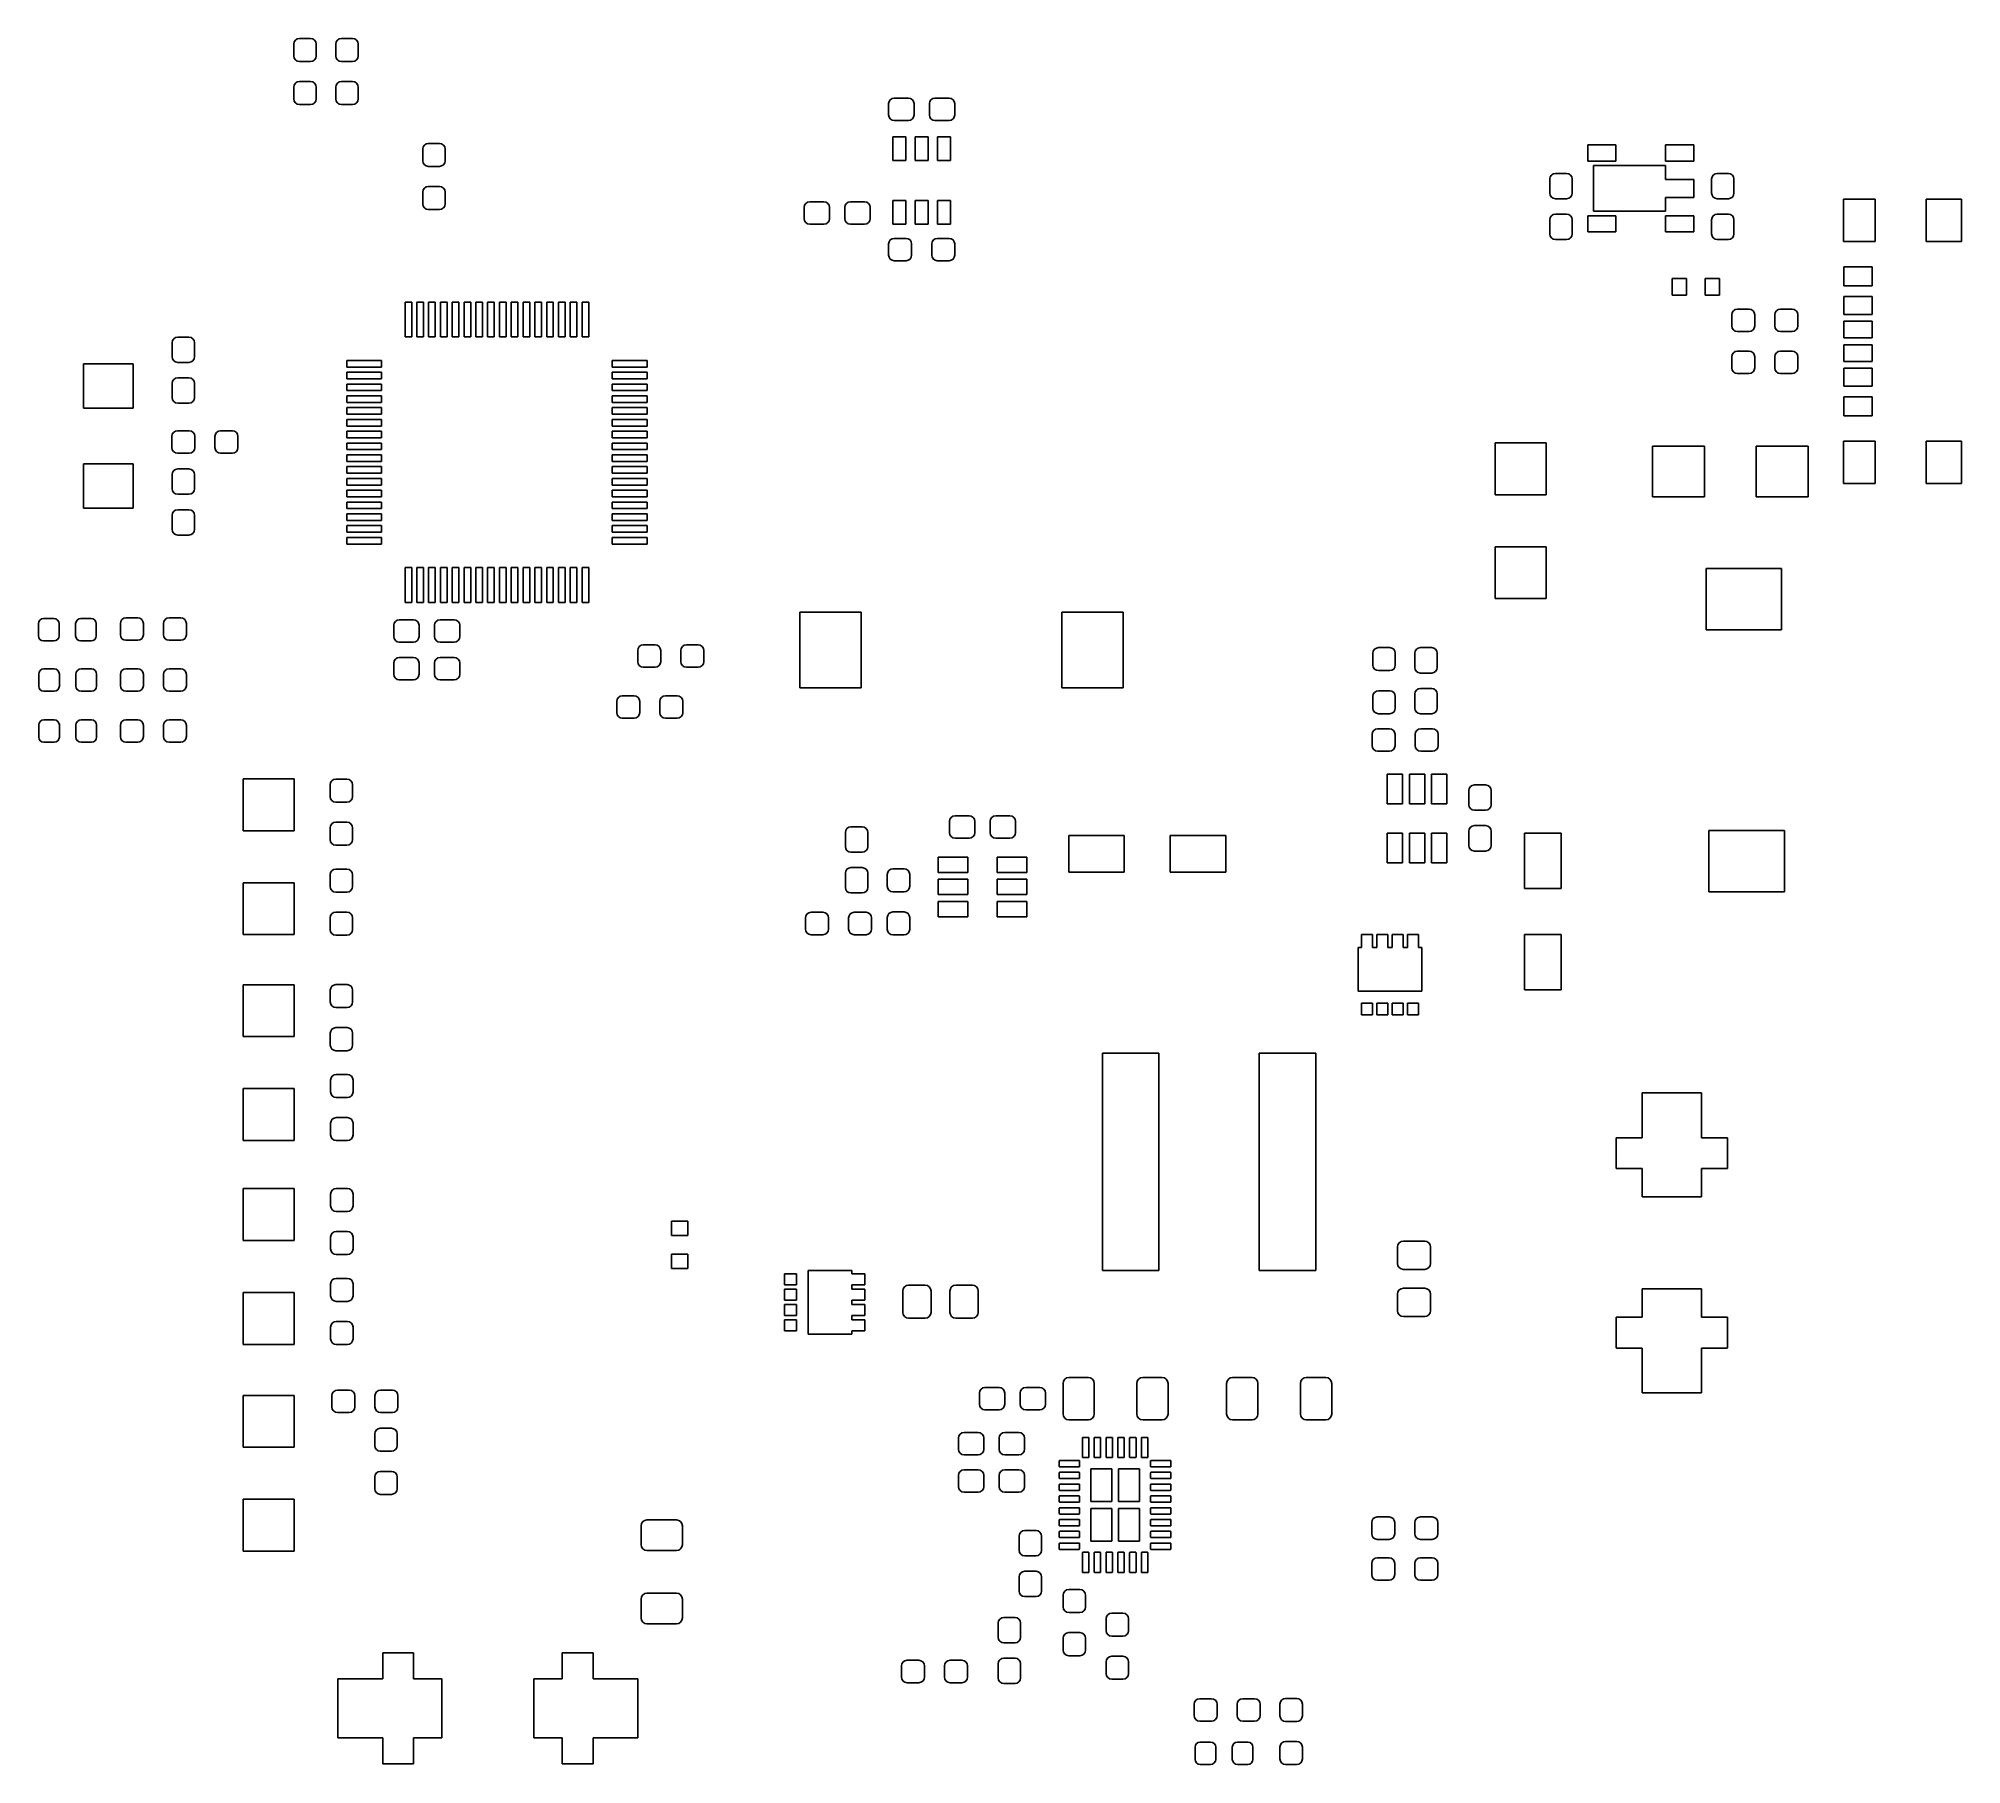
# Model space of a CAD drawing. Extents: x 108 to 189.5, y -138.2 to -65.1.
import ezdxf

# ---------------------------------------------------------------- set-up
doc = ezdxf.new("R2010")
doc.units = 0
doc.layers.add('BLACK', color=7, linetype='CONTINUOUS')

msp = doc.modelspace()

# ---------------------------------------------------------------- linework, layer by layer
at = {"layer": 'BLACK', "linetype": 'CONTINUOUS'}
for p, q in [((118.885, -65.1922), (118.962, -65.1407)), ((118.962, -65.1407), (119.053, -65.1226)), ((119.053, -65.1226), (119.528, -65.1226)), ((119.528, -65.1226), (119.618, -65.1407)), ((119.618, -65.1407), (119.696, -65.1922)), ((120.663, -65.1922), (120.74, -65.1407)), ((120.74, -65.1407), (120.831, -65.1226)), ((120.831, -65.1226), (121.306, -65.1226)), ((121.306, -65.1226), (121.396, -65.1407)), ((121.396, -65.1407), (121.474, -65.1922)), ((118.815, -65.3601), (118.833, -65.2692)), ((118.815, -65.8601), (118.815, -65.3601)), ((118.833, -65.951), (118.815, -65.8601)), ((118.833, -65.2692), (118.885, -65.1922)), ((118.885, -66.028), (118.833, -65.951)), ((119.696, -65.1922), (119.747, -65.2692)), ((119.747, -65.951), (119.696, -66.028)), ((119.747, -65.2692), (119.765, -65.3601)), ((119.765, -65.8601), (119.747, -65.951)), ((119.765, -65.3601), (119.765, -65.8601)), ((120.593, -65.3601), (120.611, -65.2692)), ((120.593, -65.8601), (120.593, -65.3601)), ((120.611, -65.951), (120.593, -65.8601)), ((120.611, -65.2692), (120.663, -65.1922)), ((120.663, -66.028), (120.611, -65.951)), ((121.474, -65.1922), (121.525, -65.2692)), ((121.525, -65.951), (121.474, -66.028)), ((121.525, -65.2692), (121.543, -65.3601)), ((121.543, -65.8601), (121.525, -65.951)), ((121.543, -65.3601), (121.543, -65.8601)), ((118.962, -66.0795), (118.885, -66.028)), ((119.053, -66.0976), (118.962, -66.0795)), ((119.528, -66.0976), (119.053, -66.0976)), ((119.618, -66.0795), (119.528, -66.0976)), ((119.696, -66.028), (119.618, -66.0795)), ((120.74, -66.0795), (120.663, -66.028)), ((120.831, -66.0976), (120.74, -66.0795)), ((121.306, -66.0976), (120.831, -66.0976)), ((121.396, -66.0795), (121.306, -66.0976)), ((121.474, -66.028), (121.396, -66.0795)), ((118.815, -67.1851), (118.833, -67.0942)), ((118.815, -67.6851), (118.815, -67.1851)), ((118.833, -67.0942), (118.885, -67.0172)), ((118.885, -67.0172), (118.962, -66.9657)), ((118.962, -66.9657), (119.053, -66.9476)), ((119.053, -66.9476), (119.528, -66.9476)), ((119.528, -66.9476), (119.618, -66.9657)), ((119.618, -66.9657), (119.696, -67.0172)), ((119.696, -67.0172), (119.747, -67.0942)), ((119.747, -67.0942), (119.765, -67.1851)), ((119.765, -67.1851), (119.765, -67.6851)), ((120.593, -67.1851), (120.611, -67.0942)), ((120.593, -67.6851), (120.593, -67.1851)), ((120.611, -67.0942), (120.663, -67.0172)), ((120.663, -67.0172), (120.74, -66.9657)), ((120.74, -66.9657), (120.831, -66.9476)), ((120.831, -66.9476), (121.306, -66.9476)), ((121.306, -66.9476), (121.396, -66.9657)), ((121.396, -66.9657), (121.474, -67.0172)), ((121.474, -67.0172), (121.525, -67.0942)), ((121.525, -67.0942), (121.543, -67.1851)), ((121.543, -67.1851), (121.543, -67.6851)), ((118.833, -67.776), (118.815, -67.6851)), ((118.885, -67.853), (118.833, -67.776)), ((118.962, -67.9045), (118.885, -67.853)), ((119.053, -67.9226), (118.962, -67.9045)), ((119.528, -67.9226), (119.053, -67.9226)), ((119.618, -67.9045), (119.528, -67.9226)), ((119.696, -67.853), (119.618, -67.9045)), ((119.747, -67.776), (119.696, -67.853)), ((119.765, -67.6851), (119.747, -67.776)), ((120.611, -67.776), (120.593, -67.6851)), ((120.663, -67.853), (120.611, -67.776)), ((120.74, -67.9045), (120.663, -67.853)), ((120.831, -67.9226), (120.74, -67.9045)), ((121.306, -67.9226), (120.831, -67.9226)), ((121.396, -67.9045), (121.306, -67.9226)), ((121.474, -67.853), (121.396, -67.9045)), ((121.525, -67.776), (121.474, -67.853)), ((121.543, -67.6851), (121.525, -67.776)), ((144.017, -67.8837), (144.036, -67.7928)), ((144.017, -68.3587), (144.017, -67.8837)), ((144.036, -68.4496), (144.017, -68.3587)), ((144.036, -67.7928), (144.087, -67.7158)), ((144.087, -67.7158), (144.164, -67.6643)), ((144.164, -67.6643), (144.255, -67.6462)), ((144.255, -67.6462), (144.855, -67.6462)), ((144.855, -67.6462), (144.946, -67.6643)), ((144.946, -67.6643), (145.023, -67.7158)), ((145.023, -67.7158), (145.074, -67.7928)), ((145.074, -67.7928), (145.093, -67.8837)), ((145.093, -68.3587), (145.074, -68.4496)), ((145.093, -67.8837), (145.093, -68.3587)), ((145.743, -67.8837), (145.761, -67.7928)), ((145.743, -68.3587), (145.743, -67.8837)), ((145.761, -68.4496), (145.743, -68.3587)), ((145.761, -67.7928), (145.812, -67.7158)), ((145.812, -67.7158), (145.889, -67.6643)), ((145.889, -67.6643), (145.98, -67.6462)), ((145.98, -67.6462), (146.58, -67.6462)), ((146.58, -67.6462), (146.671, -67.6643)), ((146.671, -67.6643), (146.748, -67.7158)), ((146.748, -67.7158), (146.799, -67.7928)), ((146.799, -67.7928), (146.817, -67.8837)), ((146.817, -68.3587), (146.799, -68.4496)), ((146.817, -67.8837), (146.817, -68.3587)), ((144.087, -68.5266), (144.036, -68.4496)), ((144.164, -68.5781), (144.087, -68.5266)), ((144.255, -68.5962), (144.164, -68.5781)), ((144.855, -68.5962), (144.255, -68.5962)), ((144.946, -68.5781), (144.855, -68.5962)), ((145.023, -68.5266), (144.946, -68.5781)), ((145.074, -68.4496), (145.023, -68.5266)), ((145.812, -68.5266), (145.761, -68.4496)), ((145.889, -68.5781), (145.812, -68.5266)), ((145.98, -68.5962), (145.889, -68.5781)), ((146.58, -68.5962), (145.98, -68.5962)), ((146.671, -68.5781), (146.58, -68.5962)), ((146.748, -68.5266), (146.671, -68.5781)), ((146.799, -68.4496), (146.748, -68.5266)), ((124.276, -69.8051), (124.294, -69.7142)), ((124.276, -70.3051), (124.276, -69.8051)), ((124.294, -69.7142), (124.346, -69.6372)), ((124.346, -69.6372), (124.423, -69.5857)), ((124.423, -69.5857), (124.514, -69.5676)), ((124.514, -69.5676), (124.989, -69.5676)), ((124.989, -69.5676), (125.079, -69.5857)), ((125.079, -69.5857), (125.157, -69.6372)), ((125.157, -69.6372), (125.208, -69.7142)), ((125.208, -69.7142), (125.226, -69.8051)), ((125.226, -69.8051), (125.226, -70.3051)), ((144.192, -70.2938), (144.192, -69.2938)), ((144.192, -69.2938), (144.743, -69.2938)), ((144.743, -69.2938), (144.743, -70.2938)), ((145.142, -70.2938), (145.142, -69.2938)), ((145.142, -69.2938), (145.692, -69.2938)), ((145.692, -69.2938), (145.692, -70.2938)), ((146.093, -70.2938), (146.093, -69.2938)), ((146.093, -69.2938), (146.642, -69.2938)), ((146.642, -69.2938), (146.642, -70.2938)), ((173.636, -70.3156), (173.636, -69.6356)), ((173.636, -69.6356), (174.836, -69.6356)), ((174.836, -69.6356), (174.836, -70.3156)), ((176.936, -70.3156), (176.936, -69.6356)), ((176.936, -69.6356), (178.136, -69.6356)), ((178.136, -69.6356), (178.136, -70.3156)), ((124.294, -70.396), (124.276, -70.3051)), ((124.346, -70.473), (124.294, -70.396)), ((124.423, -70.5245), (124.346, -70.473)), ((124.514, -70.5426), (124.423, -70.5245)), ((124.989, -70.5426), (124.514, -70.5426)), ((125.079, -70.5245), (124.989, -70.5426)), ((125.157, -70.473), (125.079, -70.5245)), ((125.208, -70.396), (125.157, -70.473)), ((125.226, -70.3051), (125.208, -70.396)), ((144.743, -70.2938), (144.192, -70.2938)), ((145.692, -70.2938), (145.142, -70.2938)), ((146.642, -70.2938), (146.093, -70.2938)), ((172.098, -70.9072), (172.175, -70.8557)), ((172.175, -70.8557), (172.266, -70.8376)), ((172.266, -70.8376), (172.741, -70.8376)), ((172.741, -70.8376), (172.831, -70.8557)), ((172.831, -70.8557), (172.909, -70.9072)), ((174.836, -70.3156), (173.636, -70.3156)), ((173.886, -72.4406), (173.886, -70.5106)), ((173.886, -70.5106), (176.936, -70.5106)), ((178.136, -70.3156), (176.936, -70.3156)), ((176.936, -70.5106), (176.936, -71.0956)), ((178.956, -70.9072), (179.033, -70.8557)), ((179.033, -70.8557), (179.124, -70.8376)), ((179.124, -70.8376), (179.599, -70.8376)), ((179.599, -70.8376), (179.689, -70.8557)), ((179.689, -70.8557), (179.767, -70.9072)), ((124.276, -71.6301), (124.294, -71.5392)), ((124.276, -72.1301), (124.276, -71.6301)), ((124.294, -71.5392), (124.346, -71.4622)), ((124.346, -71.4622), (124.423, -71.4107)), ((124.423, -71.4107), (124.514, -71.3926)), ((124.514, -71.3926), (124.989, -71.3926)), ((124.989, -71.3926), (125.079, -71.4107)), ((125.079, -71.4107), (125.157, -71.4622)), ((125.157, -71.4622), (125.208, -71.5392)), ((125.208, -71.5392), (125.226, -71.6301)), ((125.226, -71.6301), (125.226, -72.1301)), ((172.028, -71.0751), (172.046, -70.9842)), ((172.028, -71.6751), (172.028, -71.0751)), ((172.046, -71.766), (172.028, -71.6751)), ((172.046, -70.9842), (172.098, -70.9072)), ((172.909, -70.9072), (172.96, -70.9842)), ((172.96, -70.9842), (172.978, -71.0751)), ((172.978, -71.6751), (172.96, -71.766)), ((172.978, -71.0751), (172.978, -71.6751)), ((176.936, -71.0956), (178.136, -71.0956)), ((178.136, -71.0956), (178.136, -71.8556)), ((178.886, -71.0751), (178.904, -70.9842)), ((178.886, -71.6751), (178.886, -71.0751)), ((178.904, -71.766), (178.886, -71.6751)), ((178.904, -70.9842), (178.956, -70.9072)), ((179.767, -70.9072), (179.818, -70.9842)), ((179.818, -70.9842), (179.836, -71.0751)), ((179.836, -71.6751), (179.818, -71.766)), ((179.836, -71.0751), (179.836, -71.6751)), ((124.294, -72.221), (124.276, -72.1301)), ((124.346, -72.298), (124.294, -72.221)), ((124.423, -72.3495), (124.346, -72.298)), ((124.514, -72.3676), (124.423, -72.3495)), ((124.989, -72.3676), (124.514, -72.3676)), ((125.079, -72.3495), (124.989, -72.3676)), ((125.157, -72.298), (125.079, -72.3495)), ((125.208, -72.221), (125.157, -72.298)), ((125.226, -72.1301), (125.208, -72.221)), ((140.436, -72.2779), (140.454, -72.187)), ((140.436, -72.7529), (140.436, -72.2779)), ((140.454, -72.187), (140.506, -72.11)), ((140.506, -72.11), (140.583, -72.0585)), ((140.583, -72.0585), (140.674, -72.0404)), ((140.674, -72.0404), (141.274, -72.0404)), ((141.274, -72.0404), (141.364, -72.0585)), ((141.364, -72.0585), (141.442, -72.11)), ((141.442, -72.11), (141.493, -72.187)), ((141.493, -72.187), (141.511, -72.2779)), ((141.511, -72.2779), (141.511, -72.7529)), ((142.161, -72.2779), (142.179, -72.187)), ((142.161, -72.7529), (142.161, -72.2779)), ((142.179, -72.187), (142.231, -72.11)), ((142.231, -72.11), (142.308, -72.0585)), ((142.308, -72.0585), (142.399, -72.0404)), ((142.399, -72.0404), (142.999, -72.0404)), ((142.999, -72.0404), (143.089, -72.0585)), ((143.089, -72.0585), (143.167, -72.11)), ((143.167, -72.11), (143.218, -72.187)), ((143.218, -72.187), (143.236, -72.2779)), ((143.236, -72.2779), (143.236, -72.7529)), ((144.192, -72.9938), (144.192, -71.9938)), ((144.192, -71.9938), (144.743, -71.9938)), ((144.743, -71.9938), (144.743, -72.9938)), ((145.142, -72.9938), (145.142, -71.9938)), ((145.142, -71.9938), (145.692, -71.9938)), ((145.692, -71.9938), (145.692, -72.9938)), ((146.093, -72.9938), (146.093, -71.9938)), ((146.093, -71.9938), (146.642, -71.9938)), ((146.642, -71.9938), (146.642, -72.9938)), ((172.098, -71.843), (172.046, -71.766)), ((172.175, -71.8945), (172.098, -71.843)), ((172.266, -71.9126), (172.175, -71.8945)), ((172.741, -71.9126), (172.266, -71.9126)), ((172.831, -71.8945), (172.741, -71.9126)), ((172.909, -71.843), (172.831, -71.8945)), ((172.96, -71.766), (172.909, -71.843)), ((176.936, -72.4406), (173.886, -72.4406)), ((178.136, -71.8556), (176.936, -71.8556)), ((176.936, -71.8556), (176.936, -72.4406)), ((178.956, -71.843), (178.904, -71.766)), ((179.033, -71.8945), (178.956, -71.843)), ((179.124, -71.9126), (179.033, -71.8945)), ((179.599, -71.9126), (179.124, -71.9126)), ((179.689, -71.8945), (179.599, -71.9126)), ((179.767, -71.843), (179.689, -71.8945)), ((179.818, -71.766), (179.767, -71.843)), ((184.472, -73.7276), (184.472, -71.9276)), ((184.472, -71.9276), (185.822, -71.9276)), ((185.822, -71.9276), (185.822, -73.7276)), ((187.977, -73.7276), (187.977, -71.9276)), ((187.977, -71.9276), (189.477, -71.9276)), ((189.477, -71.9276), (189.477, -73.7276)), ((140.454, -72.8438), (140.436, -72.7529)), ((140.506, -72.9208), (140.454, -72.8438)), ((140.583, -72.9723), (140.506, -72.9208)), ((140.674, -72.9904), (140.583, -72.9723)), ((141.274, -72.9904), (140.674, -72.9904)), ((141.364, -72.9723), (141.274, -72.9904)), ((141.442, -72.9208), (141.364, -72.9723)), ((141.493, -72.8438), (141.442, -72.9208)), ((141.511, -72.7529), (141.493, -72.8438)), ((142.179, -72.8438), (142.161, -72.7529)), ((142.231, -72.9208), (142.179, -72.8438)), ((142.308, -72.9723), (142.231, -72.9208)), ((142.399, -72.9904), (142.308, -72.9723)), ((142.999, -72.9904), (142.399, -72.9904)), ((143.089, -72.9723), (142.999, -72.9904)), ((143.167, -72.9208), (143.089, -72.9723)), ((143.218, -72.8438), (143.167, -72.9208)), ((143.236, -72.7529), (143.218, -72.8438)), ((144.743, -72.9938), (144.192, -72.9938)), ((145.692, -72.9938), (145.142, -72.9938)), ((146.642, -72.9938), (146.093, -72.9938)), ((172.028, -72.8001), (172.046, -72.7092)), ((172.028, -73.4001), (172.028, -72.8001)), ((172.046, -72.7092), (172.098, -72.6322)), ((172.098, -72.6322), (172.175, -72.5807)), ((172.175, -72.5807), (172.266, -72.5626)), ((172.266, -72.5626), (172.741, -72.5626)), ((172.741, -72.5626), (172.831, -72.5807)), ((172.831, -72.5807), (172.909, -72.6322)), ((172.909, -72.6322), (172.96, -72.7092)), ((172.96, -72.7092), (172.978, -72.8001)), ((172.978, -72.8001), (172.978, -73.4001)), ((173.636, -73.3156), (173.636, -72.6356)), ((173.636, -72.6356), (174.836, -72.6356)), ((174.836, -73.3156), (173.636, -73.3156)), ((174.836, -72.6356), (174.836, -73.3156)), ((176.936, -73.3156), (176.936, -72.6356)), ((176.936, -72.6356), (178.136, -72.6356)), ((178.136, -73.3156), (176.936, -73.3156)), ((178.136, -72.6356), (178.136, -73.3156)), ((178.886, -72.8001), (178.904, -72.7092)), ((178.886, -73.4001), (178.886, -72.8001)), ((178.904, -72.7092), (178.956, -72.6322)), ((178.956, -72.6322), (179.033, -72.5807)), ((179.033, -72.5807), (179.124, -72.5626)), ((179.124, -72.5626), (179.599, -72.5626)), ((179.599, -72.5626), (179.689, -72.5807)), ((179.689, -72.5807), (179.767, -72.6322)), ((179.767, -72.6322), (179.818, -72.7092)), ((179.818, -72.7092), (179.836, -72.8001)), ((179.836, -72.8001), (179.836, -73.4001)), ((144.017, -73.8273), (144.036, -73.7364)), ((144.017, -74.3023), (144.017, -73.8273)), ((144.036, -73.7364), (144.087, -73.6594)), ((144.087, -73.6594), (144.164, -73.6079)), ((144.164, -73.6079), (144.255, -73.5898)), ((144.255, -73.5898), (144.755, -73.5898)), ((144.755, -73.5898), (144.846, -73.6079)), ((144.846, -73.6079), (144.923, -73.6594)), ((144.923, -73.6594), (144.974, -73.7364)), ((144.974, -73.7364), (144.993, -73.8273)), ((144.993, -73.8273), (144.993, -74.3023)), ((145.843, -73.8273), (145.861, -73.7364)), ((145.843, -74.3023), (145.843, -73.8273)), ((145.861, -73.7364), (145.912, -73.6594)), ((145.912, -73.6594), (145.989, -73.6079)), ((145.989, -73.6079), (146.08, -73.5898)), ((146.08, -73.5898), (146.58, -73.5898)), ((146.58, -73.5898), (146.671, -73.6079)), ((146.671, -73.6079), (146.748, -73.6594)), ((146.748, -73.6594), (146.799, -73.7364)), ((146.799, -73.7364), (146.817, -73.8273)), ((146.817, -73.8273), (146.817, -74.3023)), ((172.046, -73.491), (172.028, -73.4001)), ((172.098, -73.568), (172.046, -73.491)), ((172.175, -73.6195), (172.098, -73.568)), ((172.266, -73.6376), (172.175, -73.6195)), ((172.741, -73.6376), (172.266, -73.6376)), ((172.831, -73.6195), (172.741, -73.6376)), ((172.909, -73.568), (172.831, -73.6195)), ((172.96, -73.491), (172.909, -73.568)), ((172.978, -73.4001), (172.96, -73.491)), ((178.904, -73.491), (178.886, -73.4001)), ((178.956, -73.568), (178.904, -73.491)), ((179.033, -73.6195), (178.956, -73.568)), ((179.124, -73.6376), (179.033, -73.6195)), ((179.599, -73.6376), (179.124, -73.6376)), ((179.689, -73.6195), (179.599, -73.6376)), ((179.767, -73.568), (179.689, -73.6195)), ((179.818, -73.491), (179.767, -73.568)), ((179.836, -73.4001), (179.818, -73.491)), ((185.822, -73.7276), (184.472, -73.7276)), ((189.477, -73.7276), (187.977, -73.7276)), ((144.036, -74.3932), (144.017, -74.3023)), ((144.087, -74.4702), (144.036, -74.3932)), ((144.164, -74.5217), (144.087, -74.4702)), ((144.255, -74.5398), (144.164, -74.5217)), ((144.755, -74.5398), (144.255, -74.5398)), ((144.846, -74.5217), (144.755, -74.5398)), ((144.923, -74.4702), (144.846, -74.5217)), ((144.974, -74.3932), (144.923, -74.4702)), ((144.993, -74.3023), (144.974, -74.3932)), ((145.861, -74.3932), (145.843, -74.3023)), ((145.912, -74.4702), (145.861, -74.3932)), ((145.989, -74.5217), (145.912, -74.4702)), ((146.08, -74.5398), (145.989, -74.5217)), ((146.58, -74.5398), (146.08, -74.5398)), ((146.671, -74.5217), (146.58, -74.5398)), ((146.748, -74.4702), (146.671, -74.5217)), ((146.799, -74.3932), (146.748, -74.4702)), ((146.817, -74.3023), (146.799, -74.3932)), ((184.492, -75.6026), (184.492, -74.8026)), ((184.492, -74.8026), (185.692, -74.8026)), ((185.692, -74.8026), (185.692, -75.6026)), ((177.218, -75.9912), (177.218, -75.2912)), ((177.218, -75.2912), (177.818, -75.2912)), ((177.818, -75.2912), (177.818, -75.9912)), ((178.618, -75.9912), (178.618, -75.2912)), ((178.618, -75.2912), (179.218, -75.2912)), ((179.218, -75.2912), (179.218, -75.9912)), ((185.692, -75.6026), (184.492, -75.6026)), ((123.528, -77.7621), (123.528, -76.2889)), ((123.528, -76.2889), (123.808, -76.2889)), ((123.808, -76.2889), (123.808, -77.7621)), ((124.028, -77.7621), (124.028, -76.2889)), ((124.028, -76.2889), (124.308, -76.2889)), ((124.308, -76.2889), (124.308, -77.7621)), ((124.528, -77.7621), (124.528, -76.2889)), ((124.528, -76.2889), (124.808, -76.2889)), ((124.808, -76.2889), (124.808, -77.7621)), ((125.028, -77.7621), (125.028, -76.2889)), ((125.028, -76.2889), (125.308, -76.2889)), ((125.308, -76.2889), (125.308, -77.7621)), ((125.528, -77.7621), (125.528, -76.2889)), ((125.528, -76.2889), (125.808, -76.2889)), ((125.808, -76.2889), (125.808, -77.7621)), ((126.028, -77.7621), (126.028, -76.2889)), ((126.028, -76.2889), (126.308, -76.2889)), ((126.308, -76.2889), (126.308, -77.7621)), ((126.528, -77.7621), (126.528, -76.2889)), ((126.528, -76.2889), (126.808, -76.2889)), ((126.808, -76.2889), (126.808, -77.7621)), ((127.028, -77.7621), (127.028, -76.2889)), ((127.028, -76.2889), (127.308, -76.2889)), ((127.308, -76.2889), (127.308, -77.7621)), ((127.528, -77.7621), (127.528, -76.2889)), ((127.528, -76.2889), (127.808, -76.2889)), ((127.808, -76.2889), (127.808, -77.7621)), ((128.028, -77.7621), (128.028, -76.2889)), ((128.028, -76.2889), (128.308, -76.2889)), ((128.308, -76.2889), (128.308, -77.7621)), ((128.528, -77.7621), (128.528, -76.2889)), ((128.528, -76.2889), (128.808, -76.2889)), ((128.808, -76.2889), (128.808, -77.7621)), ((129.028, -77.7621), (129.028, -76.2889)), ((129.028, -76.2889), (129.308, -76.2889)), ((129.308, -76.2889), (129.308, -77.7621)), ((129.528, -77.7621), (129.528, -76.2889)), ((129.528, -76.2889), (129.808, -76.2889)), ((129.808, -76.2889), (129.808, -77.7621)), ((130.028, -77.7621), (130.028, -76.2889)), ((130.028, -76.2889), (130.308, -76.2889)), ((130.308, -76.2889), (130.308, -77.7621)), ((130.528, -77.7621), (130.528, -76.2889)), ((130.528, -76.2889), (130.808, -76.2889)), ((130.808, -76.2889), (130.808, -77.7621)), ((131.028, -77.7621), (131.028, -76.2889)), ((131.028, -76.2889), (131.308, -76.2889)), ((131.308, -76.2889), (131.308, -77.7621)), ((177.818, -75.9912), (177.218, -75.9912)), ((179.218, -75.9912), (178.618, -75.9912)), ((179.886, -76.6067), (179.977, -76.5886)), ((179.977, -76.5886), (180.477, -76.5886)), ((180.477, -76.5886), (180.567, -76.6067)), ((181.711, -76.6067), (181.802, -76.5886)), ((181.802, -76.5886), (182.302, -76.5886)), ((182.302, -76.5886), (182.392, -76.6067)), ((184.492, -76.8126), (184.492, -76.0526)), ((184.492, -76.0526), (185.692, -76.0526)), ((185.692, -76.0526), (185.692, -76.8126)), ((179.739, -76.8261), (179.757, -76.7352)), ((179.739, -77.3011), (179.739, -76.8261)), ((179.757, -77.392), (179.739, -77.3011)), ((179.757, -76.7352), (179.809, -76.6582)), ((179.809, -77.469), (179.757, -77.392)), ((179.809, -76.6582), (179.886, -76.6067)), ((180.567, -76.6067), (180.645, -76.6582)), ((180.645, -76.6582), (180.696, -76.7352)), ((180.696, -77.392), (180.645, -77.469)), ((180.696, -76.7352), (180.714, -76.8261)), ((180.714, -77.3011), (180.696, -77.392)), ((180.714, -76.8261), (180.714, -77.3011)), ((181.564, -76.8261), (181.582, -76.7352)), ((181.564, -77.3011), (181.564, -76.8261)), ((181.582, -77.392), (181.564, -77.3011)), ((181.582, -76.7352), (181.634, -76.6582)), ((181.634, -77.469), (181.582, -77.392)), ((181.634, -76.6582), (181.711, -76.6067)), ((182.392, -76.6067), (182.47, -76.6582)), ((182.47, -76.6582), (182.521, -76.7352)), ((182.521, -77.392), (182.47, -77.469)), ((182.521, -76.7352), (182.539, -76.8261)), ((182.539, -77.3011), (182.521, -77.392)), ((182.539, -76.8261), (182.539, -77.3011)), ((185.692, -76.8126), (184.492, -76.8126)), ((184.492, -77.8026), (184.492, -77.1026)), ((184.492, -77.1026), (185.692, -77.1026)), ((185.692, -77.1026), (185.692, -77.8026)), ((113.659, -78.0093), (113.677, -77.9184)), ((113.659, -78.6093), (113.659, -78.0093)), ((113.677, -77.9184), (113.728, -77.8414)), ((113.728, -77.8414), (113.806, -77.7899)), ((113.806, -77.7899), (113.896, -77.7718)), ((113.896, -77.7718), (114.371, -77.7718)), ((114.371, -77.7718), (114.462, -77.7899)), ((114.462, -77.7899), (114.539, -77.8414)), ((114.539, -77.8414), (114.591, -77.9184)), ((114.591, -77.9184), (114.609, -78.0093)), ((114.609, -78.0093), (114.609, -78.6093)), ((123.808, -77.7621), (123.528, -77.7621)), ((124.308, -77.7621), (124.028, -77.7621)), ((124.808, -77.7621), (124.528, -77.7621)), ((125.308, -77.7621), (125.028, -77.7621)), ((125.808, -77.7621), (125.528, -77.7621)), ((126.308, -77.7621), (126.028, -77.7621)), ((126.808, -77.7621), (126.528, -77.7621)), ((127.308, -77.7621), (127.028, -77.7621)), ((127.808, -77.7621), (127.528, -77.7621)), ((128.308, -77.7621), (128.028, -77.7621)), ((128.808, -77.7621), (128.528, -77.7621)), ((129.308, -77.7621), (129.028, -77.7621)), ((129.808, -77.7621), (129.528, -77.7621)), ((130.308, -77.7621), (130.028, -77.7621)), ((130.808, -77.7621), (130.528, -77.7621)), ((131.308, -77.7621), (131.028, -77.7621)), ((179.886, -77.5205), (179.809, -77.469)), ((179.977, -77.5386), (179.886, -77.5205)), ((180.477, -77.5386), (179.977, -77.5386)), ((180.567, -77.5205), (180.477, -77.5386)), ((180.645, -77.469), (180.567, -77.5205)), ((181.711, -77.5205), (181.634, -77.469)), ((181.802, -77.5386), (181.711, -77.5205)), ((182.302, -77.5386), (181.802, -77.5386)), ((182.392, -77.5205), (182.302, -77.5386)), ((182.47, -77.469), (182.392, -77.5205)), ((185.692, -77.8026), (184.492, -77.8026)), ((184.492, -78.8026), (184.492, -78.1026)), ((184.492, -78.1026), (185.692, -78.1026)), ((185.692, -78.1026), (185.692, -78.8026)), ((109.905, -80.7847), (109.905, -78.9051)), ((109.905, -78.9051), (112.013, -78.9051)), ((112.013, -78.9051), (112.013, -80.7847)), ((113.677, -78.7002), (113.659, -78.6093)), ((113.728, -78.7772), (113.677, -78.7002)), ((113.806, -78.8287), (113.728, -78.7772)), ((113.896, -78.8468), (113.806, -78.8287)), ((114.371, -78.8468), (113.896, -78.8468)), ((114.462, -78.8287), (114.371, -78.8468)), ((114.539, -78.7772), (114.462, -78.8287)), ((114.591, -78.7002), (114.539, -78.7772)), ((114.609, -78.6093), (114.591, -78.7002)), ((121.055, -79.0413), (121.055, -78.7619)), ((121.055, -78.7619), (122.529, -78.7619)), ((122.529, -78.7619), (122.529, -79.0413)), ((132.308, -79.0413), (132.308, -78.7619)), ((132.308, -78.7619), (133.781, -78.7619)), ((133.781, -78.7619), (133.781, -79.0413)), ((179.739, -78.6041), (179.757, -78.5132)), ((179.739, -79.0791), (179.739, -78.6041)), ((179.757, -78.5132), (179.809, -78.4362)), ((179.809, -78.4362), (179.886, -78.3847)), ((179.886, -78.3847), (179.977, -78.3666)), ((179.977, -78.3666), (180.477, -78.3666)), ((180.477, -78.3666), (180.567, -78.3847)), ((180.567, -78.3847), (180.645, -78.4362)), ((180.645, -78.4362), (180.696, -78.5132)), ((180.696, -78.5132), (180.714, -78.6041)), ((180.714, -78.6041), (180.714, -79.0791)), ((181.564, -78.6041), (181.582, -78.5132)), ((181.564, -79.0791), (181.564, -78.6041)), ((181.582, -78.5132), (181.634, -78.4362)), ((181.634, -78.4362), (181.711, -78.3847)), ((181.711, -78.3847), (181.802, -78.3666)), ((181.802, -78.3666), (182.302, -78.3666)), ((182.302, -78.3666), (182.392, -78.3847)), ((182.392, -78.3847), (182.47, -78.4362)), ((182.47, -78.4362), (182.521, -78.5132)), ((182.521, -78.5132), (182.539, -78.6041)), ((182.539, -78.6041), (182.539, -79.0791)), ((185.692, -78.8026), (184.492, -78.8026)), ((113.659, -79.7343), (113.677, -79.6434)), ((113.659, -80.3343), (113.659, -79.7343)), ((113.677, -79.6434), (113.728, -79.5664)), ((113.728, -79.5664), (113.806, -79.5149)), ((113.806, -79.5149), (113.896, -79.4968)), ((113.896, -79.4968), (114.371, -79.4968)), ((114.371, -79.4968), (114.462, -79.5149)), ((114.462, -79.5149), (114.539, -79.5664)), ((114.539, -79.5664), (114.591, -79.6434)), ((114.591, -79.6434), (114.609, -79.7343)), ((114.609, -79.7343), (114.609, -80.3343)), ((122.529, -79.0413), (121.055, -79.0413)), ((121.055, -79.5413), (121.055, -79.2619)), ((121.055, -79.2619), (122.529, -79.2619)), ((122.529, -79.5413), (121.055, -79.5413)), ((121.055, -80.0413), (121.055, -79.7619)), ((121.055, -79.7619), (122.529, -79.7619)), ((122.529, -79.2619), (122.529, -79.5413)), ((122.529, -79.7619), (122.529, -80.0413)), ((133.781, -79.0413), (132.308, -79.0413)), ((132.308, -79.5413), (132.308, -79.2619)), ((132.308, -79.2619), (133.781, -79.2619)), ((133.781, -79.5413), (132.308, -79.5413)), ((132.308, -80.0413), (132.308, -79.7619)), ((132.308, -79.7619), (133.781, -79.7619)), ((133.781, -79.2619), (133.781, -79.5413)), ((133.781, -79.7619), (133.781, -80.0413)), ((179.757, -79.17), (179.739, -79.0791)), ((179.809, -79.247), (179.757, -79.17)), ((179.886, -79.2985), (179.809, -79.247)), ((179.977, -79.3166), (179.886, -79.2985)), ((180.477, -79.3166), (179.977, -79.3166)), ((180.567, -79.2985), (180.477, -79.3166)), ((180.645, -79.247), (180.567, -79.2985)), ((180.696, -79.17), (180.645, -79.247)), ((180.714, -79.0791), (180.696, -79.17)), ((181.582, -79.17), (181.564, -79.0791)), ((181.634, -79.247), (181.582, -79.17)), ((181.711, -79.2985), (181.634, -79.247)), ((181.802, -79.3166), (181.711, -79.2985)), ((182.302, -79.3166), (181.802, -79.3166)), ((182.392, -79.2985), (182.302, -79.3166)), ((182.47, -79.247), (182.392, -79.2985)), ((182.521, -79.17), (182.47, -79.247)), ((182.539, -79.0791), (182.521, -79.17)), ((184.492, -79.8526), (184.492, -79.0926)), ((184.492, -79.0926), (185.692, -79.0926)), ((185.692, -79.0926), (185.692, -79.8526)), ((113.677, -80.4252), (113.659, -80.3343)), ((113.728, -80.5022), (113.677, -80.4252)), ((113.806, -80.5537), (113.728, -80.5022)), ((113.896, -80.5718), (113.806, -80.5537)), ((114.371, -80.5718), (113.896, -80.5718)), ((114.462, -80.5537), (114.371, -80.5718)), ((114.539, -80.5022), (114.462, -80.5537)), ((114.591, -80.4252), (114.539, -80.5022)), ((114.609, -80.3343), (114.591, -80.4252)), ((122.529, -80.0413), (121.055, -80.0413)), ((121.055, -80.5413), (121.055, -80.2619)), ((121.055, -80.2619), (122.529, -80.2619)), ((122.529, -80.5413), (121.055, -80.5413)), ((122.529, -80.2619), (122.529, -80.5413)), ((133.781, -80.0413), (132.308, -80.0413)), ((132.308, -80.5413), (132.308, -80.2619)), ((132.308, -80.2619), (133.781, -80.2619)), ((133.781, -80.5413), (132.308, -80.5413)), ((133.781, -80.2619), (133.781, -80.5413)), ((185.692, -79.8526), (184.492, -79.8526)), ((184.492, -81.1026), (184.492, -80.3026)), ((184.492, -80.3026), (185.692, -80.3026)), ((185.692, -80.3026), (185.692, -81.1026)), ((112.013, -80.7847), (109.905, -80.7847)), ((121.055, -81.0413), (121.055, -80.7619)), ((121.055, -80.7619), (122.529, -80.7619)), ((122.529, -81.0413), (121.055, -81.0413)), ((121.055, -81.5413), (121.055, -81.2619)), ((121.055, -81.2619), (122.529, -81.2619)), ((122.529, -80.7619), (122.529, -81.0413)), ((122.529, -81.2619), (122.529, -81.5413)), ((132.308, -81.0413), (132.308, -80.7619)), ((132.308, -80.7619), (133.781, -80.7619)), ((133.781, -81.0413), (132.308, -81.0413)), ((132.308, -81.5413), (132.308, -81.2619)), ((132.308, -81.2619), (133.781, -81.2619)), ((133.781, -80.7619), (133.781, -81.0413)), ((133.781, -81.2619), (133.781, -81.5413)), ((185.692, -81.1026), (184.492, -81.1026)), ((113.648, -81.9823), (113.666, -81.8914)), ((113.648, -82.4573), (113.648, -81.9823)), ((113.666, -81.8914), (113.718, -81.8144)), ((113.718, -81.8144), (113.795, -81.7629)), ((113.795, -81.7629), (113.886, -81.7448)), ((113.886, -81.7448), (114.386, -81.7448)), ((114.386, -81.7448), (114.477, -81.7629)), ((114.477, -81.7629), (114.554, -81.8144)), ((114.554, -81.8144), (114.605, -81.8914)), ((114.605, -81.8914), (114.623, -81.9823)), ((114.623, -81.9823), (114.623, -82.4573)), ((115.473, -81.9823), (115.491, -81.8914)), ((115.473, -82.4573), (115.473, -81.9823)), ((115.491, -81.8914), (115.543, -81.8144)), ((115.543, -81.8144), (115.62, -81.7629)), ((115.62, -81.7629), (115.711, -81.7448)), ((115.711, -81.7448), (116.211, -81.7448)), ((116.211, -81.7448), (116.302, -81.7629)), ((116.302, -81.7629), (116.379, -81.8144)), ((116.379, -81.8144), (116.43, -81.8914)), ((116.43, -81.8914), (116.448, -81.9823)), ((116.448, -81.9823), (116.448, -82.4573)), ((122.529, -81.5413), (121.055, -81.5413)), ((121.055, -82.0413), (121.055, -81.7619)), ((121.055, -81.7619), (122.529, -81.7619)), ((122.529, -82.0413), (121.055, -82.0413)), ((121.055, -82.5413), (121.055, -82.2619)), ((121.055, -82.2619), (122.529, -82.2619)), ((122.529, -81.7619), (122.529, -82.0413)), ((122.529, -82.2619), (122.529, -82.5413)), ((133.781, -81.5413), (132.308, -81.5413)), ((132.308, -82.0413), (132.308, -81.7619)), ((132.308, -81.7619), (133.781, -81.7619)), ((133.781, -82.0413), (132.308, -82.0413)), ((132.308, -82.5413), (132.308, -82.2619)), ((132.308, -82.2619), (133.781, -82.2619)), ((133.781, -81.7619), (133.781, -82.0413)), ((133.781, -82.2619), (133.781, -82.5413)), ((169.722, -84.4536), (169.722, -82.2536)), ((169.722, -82.2536), (171.872, -82.2536)), ((171.872, -82.2536), (171.872, -84.4536)), ((184.472, -83.9776), (184.472, -82.1776)), ((184.472, -82.1776), (185.822, -82.1776)), ((185.822, -82.1776), (185.822, -83.9776)), ((187.977, -83.9776), (187.977, -82.1776)), ((187.977, -82.1776), (189.477, -82.1776)), ((189.477, -82.1776), (189.477, -83.9776)), ((113.666, -82.5482), (113.648, -82.4573)), ((113.718, -82.6252), (113.666, -82.5482)), ((113.795, -82.6767), (113.718, -82.6252)), ((113.886, -82.6948), (113.795, -82.6767)), ((114.386, -82.6948), (113.886, -82.6948)), ((114.477, -82.6767), (114.386, -82.6948)), ((114.554, -82.6252), (114.477, -82.6767)), ((114.605, -82.5482), (114.554, -82.6252)), ((114.623, -82.4573), (114.605, -82.5482)), ((115.491, -82.5482), (115.473, -82.4573)), ((115.543, -82.6252), (115.491, -82.5482)), ((115.62, -82.6767), (115.543, -82.6252)), ((115.711, -82.6948), (115.62, -82.6767)), ((116.211, -82.6948), (115.711, -82.6948)), ((116.302, -82.6767), (116.211, -82.6948)), ((116.379, -82.6252), (116.302, -82.6767)), ((116.43, -82.5482), (116.379, -82.6252)), ((116.448, -82.4573), (116.43, -82.5482)), ((122.529, -82.5413), (121.055, -82.5413)), ((121.055, -83.0413), (121.055, -82.7619)), ((121.055, -82.7619), (122.529, -82.7619)), ((122.529, -83.0413), (121.055, -83.0413)), ((122.529, -82.7619), (122.529, -83.0413)), ((133.781, -82.5413), (132.308, -82.5413)), ((132.308, -83.0413), (132.308, -82.7619)), ((132.308, -82.7619), (133.781, -82.7619)), ((133.781, -83.0413), (132.308, -83.0413)), ((133.781, -82.7619), (133.781, -83.0413)), ((176.382, -84.5378), (176.382, -82.3878)), ((176.382, -82.3878), (178.582, -82.3878)), ((178.582, -82.3878), (178.582, -84.5378)), ((180.782, -84.5378), (180.782, -82.3878)), ((180.782, -82.3878), (182.982, -82.3878)), ((182.982, -82.3878), (182.982, -84.5378)), ((109.905, -85.0265), (109.905, -83.1469)), ((109.905, -83.1469), (112.013, -83.1469)), ((112.013, -83.1469), (112.013, -85.0265)), ((113.659, -83.5973), (113.677, -83.5064)), ((113.659, -84.1973), (113.659, -83.5973)), ((113.677, -83.5064), (113.728, -83.4294)), ((113.728, -83.4294), (113.806, -83.3779)), ((113.806, -83.3779), (113.896, -83.3598)), ((113.896, -83.3598), (114.371, -83.3598)), ((114.371, -83.3598), (114.462, -83.3779)), ((114.462, -83.3779), (114.539, -83.4294)), ((114.539, -83.4294), (114.591, -83.5064)), ((114.591, -83.5064), (114.609, -83.5973)), ((114.609, -83.5973), (114.609, -84.1973)), ((121.055, -83.5413), (121.055, -83.2619)), ((121.055, -83.2619), (122.529, -83.2619)), ((122.529, -83.5413), (121.055, -83.5413)), ((121.055, -84.0413), (121.055, -83.7619)), ((121.055, -83.7619), (122.529, -83.7619)), ((122.529, -83.2619), (122.529, -83.5413)), ((122.529, -83.7619), (122.529, -84.0413)), ((132.308, -83.5413), (132.308, -83.2619)), ((132.308, -83.2619), (133.781, -83.2619)), ((133.781, -83.5413), (132.308, -83.5413)), ((132.308, -84.0413), (132.308, -83.7619)), ((132.308, -83.7619), (133.781, -83.7619)), ((133.781, -83.2619), (133.781, -83.5413)), ((133.781, -83.7619), (133.781, -84.0413)), ((113.677, -84.2882), (113.659, -84.1973)), ((113.728, -84.3652), (113.677, -84.2882)), ((113.806, -84.4167), (113.728, -84.3652)), ((113.896, -84.4348), (113.806, -84.4167)), ((114.371, -84.4348), (113.896, -84.4348)), ((114.462, -84.4167), (114.371, -84.4348)), ((114.539, -84.3652), (114.462, -84.4167)), ((114.591, -84.2882), (114.539, -84.3652)), ((114.609, -84.1973), (114.591, -84.2882)), ((122.529, -84.0413), (121.055, -84.0413)), ((121.055, -84.5413), (121.055, -84.2619)), ((121.055, -84.2619), (122.529, -84.2619)), ((122.529, -84.5413), (121.055, -84.5413)), ((122.529, -84.2619), (122.529, -84.5413)), ((133.781, -84.0413), (132.308, -84.0413)), ((132.308, -84.5413), (132.308, -84.2619)), ((132.308, -84.2619), (133.781, -84.2619)), ((133.781, -84.5413), (132.308, -84.5413)), ((133.781, -84.2619), (133.781, -84.5413)), ((171.872, -84.4536), (169.722, -84.4536)), ((178.582, -84.5378), (176.382, -84.5378)), ((182.982, -84.5378), (180.782, -84.5378)), ((185.822, -83.9776), (184.472, -83.9776)), ((189.477, -83.9776), (187.977, -83.9776)), ((112.013, -85.0265), (109.905, -85.0265)), ((113.659, -85.3223), (113.677, -85.2314)), ((113.659, -85.9223), (113.659, -85.3223)), ((113.677, -85.2314), (113.728, -85.1544)), ((113.728, -85.1544), (113.806, -85.1029)), ((113.806, -85.1029), (113.896, -85.0848)), ((113.896, -85.0848), (114.371, -85.0848)), ((114.371, -85.0848), (114.462, -85.1029)), ((114.462, -85.1029), (114.539, -85.1544)), ((114.539, -85.1544), (114.591, -85.2314)), ((114.591, -85.2314), (114.609, -85.3223)), ((114.609, -85.3223), (114.609, -85.9223)), ((121.055, -85.0413), (121.055, -84.7619)), ((121.055, -84.7619), (122.529, -84.7619)), ((122.529, -85.0413), (121.055, -85.0413)), ((121.055, -85.5413), (121.055, -85.2619)), ((121.055, -85.2619), (122.529, -85.2619)), ((122.529, -85.5413), (121.055, -85.5413)), ((122.529, -84.7619), (122.529, -85.0413)), ((122.529, -85.2619), (122.529, -85.5413)), ((132.308, -85.0413), (132.308, -84.7619)), ((132.308, -84.7619), (133.781, -84.7619)), ((133.781, -85.0413), (132.308, -85.0413)), ((132.308, -85.5413), (132.308, -85.2619)), ((132.308, -85.2619), (133.781, -85.2619)), ((133.781, -85.5413), (132.308, -85.5413)), ((133.781, -84.7619), (133.781, -85.0413)), ((133.781, -85.2619), (133.781, -85.5413)), ((113.677, -86.0132), (113.659, -85.9223)), ((113.728, -86.0902), (113.677, -86.0132)), ((113.806, -86.1417), (113.728, -86.0902)), ((113.896, -86.1598), (113.806, -86.1417)), ((114.371, -86.1598), (113.896, -86.1598)), ((114.462, -86.1417), (114.371, -86.1598)), ((114.539, -86.0902), (114.462, -86.1417)), ((114.591, -86.0132), (114.539, -86.0902)), ((114.609, -85.9223), (114.591, -86.0132)), ((121.055, -86.0413), (121.055, -85.7619)), ((121.055, -85.7619), (122.529, -85.7619)), ((122.529, -86.0413), (121.055, -86.0413)), ((121.055, -86.5413), (121.055, -86.2619)), ((121.055, -86.2619), (122.529, -86.2619)), ((122.529, -85.7619), (122.529, -86.0413)), ((122.529, -86.2619), (122.529, -86.5413)), ((132.308, -86.0413), (132.308, -85.7619)), ((132.308, -85.7619), (133.781, -85.7619)), ((133.781, -86.0413), (132.308, -86.0413)), ((132.308, -86.5413), (132.308, -86.2619)), ((132.308, -86.2619), (133.781, -86.2619)), ((133.781, -85.7619), (133.781, -86.0413)), ((133.781, -86.2619), (133.781, -86.5413)), ((122.529, -86.5413), (121.055, -86.5413)), ((133.781, -86.5413), (132.308, -86.5413)), ((169.722, -88.8536), (169.722, -86.6536)), ((169.722, -86.6536), (171.872, -86.6536)), ((171.872, -86.6536), (171.872, -88.8536)), ((123.528, -89.0143), (123.528, -87.5411)), ((123.528, -87.5411), (123.808, -87.5411)), ((123.808, -87.5411), (123.808, -89.0143)), ((124.028, -89.0143), (124.028, -87.5411)), ((124.028, -87.5411), (124.308, -87.5411)), ((124.308, -87.5411), (124.308, -89.0143)), ((124.528, -89.0143), (124.528, -87.5411)), ((124.528, -87.5411), (124.808, -87.5411)), ((124.808, -87.5411), (124.808, -89.0143)), ((125.028, -89.0143), (125.028, -87.5411)), ((125.028, -87.5411), (125.308, -87.5411)), ((125.308, -87.5411), (125.308, -89.0143)), ((125.528, -89.0143), (125.528, -87.5411)), ((125.528, -87.5411), (125.808, -87.5411)), ((125.808, -87.5411), (125.808, -89.0143)), ((126.028, -89.0143), (126.028, -87.5411)), ((126.028, -87.5411), (126.308, -87.5411)), ((126.308, -87.5411), (126.308, -89.0143)), ((126.528, -89.0143), (126.528, -87.5411)), ((126.528, -87.5411), (126.808, -87.5411)), ((126.808, -87.5411), (126.808, -89.0143)), ((127.028, -89.0143), (127.028, -87.5411)), ((127.028, -87.5411), (127.308, -87.5411)), ((127.308, -87.5411), (127.308, -89.0143)), ((127.528, -89.0143), (127.528, -87.5411)), ((127.528, -87.5411), (127.808, -87.5411)), ((127.808, -87.5411), (127.808, -89.0143)), ((128.028, -89.0143), (128.028, -87.5411)), ((128.028, -87.5411), (128.308, -87.5411)), ((128.308, -87.5411), (128.308, -89.0143)), ((128.528, -89.0143), (128.528, -87.5411)), ((128.528, -87.5411), (128.808, -87.5411)), ((128.808, -87.5411), (128.808, -89.0143)), ((129.028, -89.0143), (129.028, -87.5411)), ((129.028, -87.5411), (129.308, -87.5411)), ((129.308, -87.5411), (129.308, -89.0143)), ((129.528, -89.0143), (129.528, -87.5411)), ((129.528, -87.5411), (129.808, -87.5411)), ((129.808, -87.5411), (129.808, -89.0143)), ((130.028, -89.0143), (130.028, -87.5411)), ((130.028, -87.5411), (130.308, -87.5411)), ((130.308, -87.5411), (130.308, -89.0143)), ((130.528, -89.0143), (130.528, -87.5411)), ((130.528, -87.5411), (130.808, -87.5411)), ((130.808, -87.5411), (130.808, -89.0143)), ((131.028, -89.0143), (131.028, -87.5411)), ((131.028, -87.5411), (131.308, -87.5411)), ((131.308, -87.5411), (131.308, -89.0143)), ((178.65, -90.1776), (178.65, -87.5776)), ((178.65, -87.5776), (181.85, -87.5776)), ((181.85, -87.5776), (181.85, -90.1776)), ((123.808, -89.0143), (123.528, -89.0143)), ((124.308, -89.0143), (124.028, -89.0143)), ((124.808, -89.0143), (124.528, -89.0143)), ((125.308, -89.0143), (125.028, -89.0143)), ((125.808, -89.0143), (125.528, -89.0143)), ((126.308, -89.0143), (126.028, -89.0143)), ((126.808, -89.0143), (126.528, -89.0143)), ((127.308, -89.0143), (127.028, -89.0143)), ((127.808, -89.0143), (127.528, -89.0143)), ((128.308, -89.0143), (128.028, -89.0143)), ((128.808, -89.0143), (128.528, -89.0143)), ((129.308, -89.0143), (129.028, -89.0143)), ((129.808, -89.0143), (129.528, -89.0143)), ((130.308, -89.0143), (130.028, -89.0143)), ((130.808, -89.0143), (130.528, -89.0143)), ((131.308, -89.0143), (131.028, -89.0143)), ((140.253, -92.6336), (140.253, -89.4336)), ((140.253, -89.4336), (142.853, -89.4336)), ((142.853, -89.4336), (142.853, -92.6336)), ((151.353, -92.6336), (151.353, -89.4336)), ((151.353, -89.4336), (153.953, -89.4336)), ((153.953, -89.4336), (153.953, -92.6336)), ((171.872, -88.8536), (169.722, -88.8536)), ((107.995, -89.9137), (108.012, -89.83)), ((107.995, -90.4262), (107.995, -89.9137)), ((108.012, -90.51), (107.995, -90.4262)), ((108.012, -89.83), (108.059, -89.7591)), ((108.059, -89.7591), (108.13, -89.7117)), ((108.13, -89.7117), (108.214, -89.695)), ((108.214, -89.695), (108.651, -89.695)), ((108.651, -89.695), (108.735, -89.7117)), ((108.735, -89.7117), (108.806, -89.7591)), ((108.806, -89.7591), (108.853, -89.83)), ((108.853, -89.83), (108.87, -89.9137)), ((108.87, -90.4262), (108.853, -90.51)), ((108.87, -89.9137), (108.87, -90.4262)), ((109.57, -89.9137), (109.587, -89.83)), ((109.57, -90.4262), (109.57, -89.9137)), ((109.587, -90.51), (109.57, -90.4262)), ((109.587, -89.83), (109.634, -89.7591)), ((109.634, -89.7591), (109.705, -89.7117)), ((109.705, -89.7117), (109.789, -89.695)), ((109.789, -89.695), (110.226, -89.695)), ((110.226, -89.695), (110.31, -89.7117)), ((110.31, -89.7117), (110.381, -89.7591)), ((110.381, -89.7591), (110.428, -89.83)), ((110.428, -89.83), (110.445, -89.9137)), ((110.445, -90.4262), (110.428, -90.51)), ((110.445, -89.9137), (110.445, -90.4262)), ((111.464, -89.9071), (111.482, -89.8162)), ((111.464, -90.3821), (111.464, -89.9071)), ((111.482, -90.473), (111.464, -90.3821)), ((111.482, -89.8162), (111.533, -89.7392)), ((111.533, -89.7392), (111.611, -89.6877)), ((111.611, -89.6877), (111.701, -89.6696)), ((111.701, -89.6696), (112.201, -89.6696)), ((112.201, -89.6696), (112.292, -89.6877)), ((112.292, -89.6877), (112.369, -89.7392)), ((112.369, -89.7392), (112.421, -89.8162)), ((112.421, -89.8162), (112.439, -89.9071)), ((112.439, -90.3821), (112.421, -90.473)), ((112.439, -89.9071), (112.439, -90.3821)), ((113.289, -89.9071), (113.307, -89.8162)), ((113.289, -90.3821), (113.289, -89.9071)), ((113.307, -90.473), (113.289, -90.3821)), ((113.307, -89.8162), (113.358, -89.7392)), ((113.358, -89.7392), (113.436, -89.6877)), ((113.436, -89.6877), (113.526, -89.6696)), ((113.526, -89.6696), (114.026, -89.6696)), ((114.026, -89.6696), (114.117, -89.6877)), ((114.117, -89.6877), (114.194, -89.7392)), ((114.194, -89.7392), (114.246, -89.8162)), ((114.246, -89.8162), (114.264, -89.9071)), ((114.264, -90.3821), (114.246, -90.473)), ((114.264, -89.9071), (114.264, -90.3821)), ((123.046, -89.9833), (123.064, -89.8924)), ((123.046, -90.4583), (123.046, -89.9833)), ((123.064, -89.8924), (123.116, -89.8154)), ((123.116, -89.8154), (123.193, -89.7639)), ((123.193, -89.7639), (123.284, -89.7458)), ((123.284, -89.7458), (123.884, -89.7458)), ((123.884, -89.7458), (123.975, -89.7639)), ((123.975, -89.7639), (124.052, -89.8154)), ((124.052, -89.8154), (124.103, -89.8924)), ((124.103, -89.8924), (124.121, -89.9833)), ((124.121, -89.9833), (124.121, -90.4583)), ((124.771, -89.9833), (124.789, -89.8924)), ((124.771, -90.4583), (124.771, -89.9833)), ((124.789, -89.8924), (124.841, -89.8154)), ((124.841, -89.8154), (124.918, -89.7639)), ((124.918, -89.7639), (125.009, -89.7458)), ((125.009, -89.7458), (125.609, -89.7458)), ((125.609, -89.7458), (125.7, -89.7639)), ((125.7, -89.7639), (125.777, -89.8154)), ((125.777, -89.8154), (125.828, -89.8924)), ((125.828, -89.8924), (125.846, -89.9833)), ((125.846, -89.9833), (125.846, -90.4583)), ((181.85, -90.1776), (178.65, -90.1776)), ((108.059, -90.5809), (108.012, -90.51)), ((108.13, -90.6283), (108.059, -90.5809)), ((108.214, -90.645), (108.13, -90.6283)), ((108.651, -90.645), (108.214, -90.645)), ((108.735, -90.6283), (108.651, -90.645)), ((108.806, -90.5809), (108.735, -90.6283)), ((108.853, -90.51), (108.806, -90.5809)), ((109.634, -90.5809), (109.587, -90.51)), ((109.705, -90.6283), (109.634, -90.5809)), ((109.789, -90.645), (109.705, -90.6283)), ((110.226, -90.645), (109.789, -90.645)), ((110.31, -90.6283), (110.226, -90.645)), ((110.381, -90.5809), (110.31, -90.6283)), ((110.428, -90.51), (110.381, -90.5809)), ((111.533, -90.55), (111.482, -90.473)), ((111.611, -90.6015), (111.533, -90.55)), ((111.701, -90.6196), (111.611, -90.6015)), ((112.201, -90.6196), (111.701, -90.6196)), ((112.292, -90.6015), (112.201, -90.6196)), ((112.369, -90.55), (112.292, -90.6015)), ((112.421, -90.473), (112.369, -90.55)), ((113.358, -90.55), (113.307, -90.473)), ((113.436, -90.6015), (113.358, -90.55)), ((113.526, -90.6196), (113.436, -90.6015)), ((114.026, -90.6196), (113.526, -90.6196)), ((114.117, -90.6015), (114.026, -90.6196)), ((114.194, -90.55), (114.117, -90.6015)), ((114.246, -90.473), (114.194, -90.55)), ((123.064, -90.5492), (123.046, -90.4583)), ((123.116, -90.6262), (123.064, -90.5492)), ((123.193, -90.6777), (123.116, -90.6262)), ((123.284, -90.6958), (123.193, -90.6777)), ((123.884, -90.6958), (123.284, -90.6958)), ((123.975, -90.6777), (123.884, -90.6958)), ((124.052, -90.6262), (123.975, -90.6777)), ((124.103, -90.5492), (124.052, -90.6262)), ((124.121, -90.4583), (124.103, -90.5492)), ((124.789, -90.5492), (124.771, -90.4583)), ((124.841, -90.6262), (124.789, -90.5492)), ((124.918, -90.6777), (124.841, -90.6262)), ((125.009, -90.6958), (124.918, -90.6777)), ((125.609, -90.6958), (125.009, -90.6958)), ((125.7, -90.6777), (125.609, -90.6958)), ((125.777, -90.6262), (125.7, -90.6777)), ((125.828, -90.5492), (125.777, -90.6262)), ((125.846, -90.4583), (125.828, -90.5492)), ((133.385, -91.0501), (133.403, -90.9592)), ((133.385, -91.5251), (133.385, -91.0501)), ((133.403, -90.9592), (133.454, -90.8822)), ((133.454, -90.8822), (133.531, -90.8307)), ((133.531, -90.8307), (133.622, -90.8126)), ((133.622, -90.8126), (134.122, -90.8126)), ((134.122, -90.8126), (134.213, -90.8307)), ((134.213, -90.8307), (134.29, -90.8822)), ((134.29, -90.8822), (134.342, -90.9592)), ((134.342, -90.9592), (134.36, -91.0501)), ((134.36, -91.0501), (134.36, -91.5251)), ((135.21, -91.0501), (135.228, -90.9592)), ((135.21, -91.5251), (135.21, -91.0501)), ((135.228, -90.9592), (135.279, -90.8822)), ((135.279, -90.8822), (135.356, -90.8307)), ((135.356, -90.8307), (135.447, -90.8126)), ((135.447, -90.8126), (135.947, -90.8126)), ((135.947, -90.8126), (136.038, -90.8307)), ((136.038, -90.8307), (136.115, -90.8822)), ((136.115, -90.8822), (136.167, -90.9592)), ((136.167, -90.9592), (136.185, -91.0501)), ((136.185, -91.0501), (136.185, -91.5251)), ((164.535, -91.1676), (164.553, -91.0767)), ((164.535, -91.6676), (164.535, -91.1676)), ((164.553, -91.0767), (164.605, -90.9997)), ((164.605, -90.9997), (164.682, -90.9482)), ((164.682, -90.9482), (164.773, -90.9301)), ((164.773, -90.9301), (165.248, -90.9301)), ((165.248, -90.9301), (165.338, -90.9482)), ((165.338, -90.9482), (165.416, -90.9997)), ((165.416, -90.9997), (165.467, -91.0767)), ((165.467, -91.0767), (165.485, -91.1676)), ((165.485, -91.1676), (165.485, -91.6676)), ((166.313, -91.1676), (166.331, -91.0767)), ((166.313, -91.7676), (166.313, -91.1676)), ((166.331, -91.0767), (166.383, -90.9997)), ((166.383, -90.9997), (166.46, -90.9482)), ((166.46, -90.9482), (166.551, -90.9301)), ((166.551, -90.9301), (167.026, -90.9301)), ((167.026, -90.9301), (167.116, -90.9482)), ((167.116, -90.9482), (167.194, -90.9997)), ((167.194, -90.9997), (167.245, -91.0767)), ((167.245, -91.0767), (167.263, -91.1676)), ((167.263, -91.1676), (167.263, -91.7676)), ((108.007, -92.0473), (108.023, -91.9636)), ((108.007, -92.5598), (108.007, -92.0473)), ((108.023, -91.9636), (108.071, -91.8927)), ((108.071, -91.8927), (108.142, -91.8453)), ((108.142, -91.8453), (108.225, -91.8286)), ((108.225, -91.8286), (108.663, -91.8286)), ((108.663, -91.8286), (108.747, -91.8453)), ((108.747, -91.8453), (108.818, -91.8927)), ((108.818, -91.8927), (108.865, -91.9636)), ((108.865, -91.9636), (108.882, -92.0473)), ((108.882, -92.0473), (108.882, -92.5598)), ((109.582, -92.0473), (109.598, -91.9636)), ((109.582, -92.5598), (109.582, -92.0473)), ((109.598, -91.9636), (109.646, -91.8927)), ((109.646, -91.8927), (109.717, -91.8453)), ((109.717, -91.8453), (109.8, -91.8286)), ((109.8, -91.8286), (110.238, -91.8286)), ((110.238, -91.8286), (110.322, -91.8453)), ((110.322, -91.8453), (110.393, -91.8927)), ((110.393, -91.8927), (110.44, -91.9636)), ((110.44, -91.9636), (110.457, -92.0473)), ((110.457, -92.0473), (110.457, -92.5598)), ((111.464, -92.0661), (111.482, -91.9752)), ((111.464, -92.5411), (111.464, -92.0661)), ((111.482, -91.9752), (111.533, -91.8982)), ((111.533, -91.8982), (111.611, -91.8467)), ((111.611, -91.8467), (111.701, -91.8286)), ((111.701, -91.8286), (112.201, -91.8286)), ((112.201, -91.8286), (112.292, -91.8467)), ((112.292, -91.8467), (112.369, -91.8982)), ((112.369, -91.8982), (112.421, -91.9752)), ((112.421, -91.9752), (112.439, -92.0661)), ((112.439, -92.0661), (112.439, -92.5411)), ((113.289, -92.0661), (113.307, -91.9752)), ((113.289, -92.5411), (113.289, -92.0661)), ((113.307, -91.9752), (113.358, -91.8982)), ((113.358, -91.8982), (113.436, -91.8467)), ((113.436, -91.8467), (113.526, -91.8286)), ((113.526, -91.8286), (114.026, -91.8286)), ((114.026, -91.8286), (114.117, -91.8467)), ((114.117, -91.8467), (114.194, -91.8982)), ((114.194, -91.8982), (114.246, -91.9752)), ((114.246, -91.9752), (114.264, -92.0661)), ((114.264, -92.0661), (114.264, -92.5411)), ((123.046, -91.5835), (123.064, -91.4926)), ((123.046, -92.0585), (123.046, -91.5835)), ((123.064, -92.1494), (123.046, -92.0585)), ((123.064, -91.4926), (123.116, -91.4156)), ((123.116, -91.4156), (123.193, -91.3641)), ((123.193, -91.3641), (123.284, -91.346)), ((123.284, -91.346), (123.884, -91.346)), ((123.884, -91.346), (123.975, -91.3641)), ((123.975, -91.3641), (124.052, -91.4156)), ((124.052, -91.4156), (124.103, -91.4926)), ((124.103, -91.4926), (124.121, -91.5835)), ((124.121, -92.0585), (124.103, -92.1494)), ((124.121, -91.5835), (124.121, -92.0585)), ((124.771, -91.5835), (124.789, -91.4926)), ((124.771, -92.0585), (124.771, -91.5835)), ((124.789, -92.1494), (124.771, -92.0585)), ((124.789, -91.4926), (124.841, -91.4156)), ((124.841, -91.4156), (124.918, -91.3641)), ((124.918, -91.3641), (125.009, -91.346)), ((125.009, -91.346), (125.609, -91.346)), ((125.609, -91.346), (125.7, -91.3641)), ((125.7, -91.3641), (125.777, -91.4156)), ((125.777, -91.4156), (125.828, -91.4926)), ((125.828, -91.4926), (125.846, -91.5835)), ((125.846, -92.0585), (125.828, -92.1494)), ((125.846, -91.5835), (125.846, -92.0585)), ((133.403, -91.616), (133.385, -91.5251)), ((133.454, -91.693), (133.403, -91.616)), ((133.531, -91.7445), (133.454, -91.693)), ((133.622, -91.7626), (133.531, -91.7445)), ((134.122, -91.7626), (133.622, -91.7626)), ((134.213, -91.7445), (134.122, -91.7626)), ((134.29, -91.693), (134.213, -91.7445)), ((134.342, -91.616), (134.29, -91.693)), ((134.36, -91.5251), (134.342, -91.616)), ((135.228, -91.616), (135.21, -91.5251)), ((135.279, -91.693), (135.228, -91.616)), ((135.356, -91.7445), (135.279, -91.693)), ((135.447, -91.7626), (135.356, -91.7445)), ((135.947, -91.7626), (135.447, -91.7626)), ((136.038, -91.7445), (135.947, -91.7626)), ((136.115, -91.693), (136.038, -91.7445)), ((136.167, -91.616), (136.115, -91.693)), ((136.185, -91.5251), (136.167, -91.616)), ((164.553, -91.7585), (164.535, -91.6676)), ((164.605, -91.8355), (164.553, -91.7585)), ((164.682, -91.887), (164.605, -91.8355)), ((164.773, -91.9051), (164.682, -91.887)), ((165.248, -91.9051), (164.773, -91.9051)), ((165.338, -91.887), (165.248, -91.9051)), ((165.416, -91.8355), (165.338, -91.887)), ((165.467, -91.7585), (165.416, -91.8355)), ((165.485, -91.6676), (165.467, -91.7585)), ((166.331, -91.8585), (166.313, -91.7676)), ((166.383, -91.9355), (166.331, -91.8585)), ((166.46, -91.987), (166.383, -91.9355)), ((166.551, -92.0051), (166.46, -91.987)), ((167.026, -92.0051), (166.551, -92.0051)), ((167.116, -91.987), (167.026, -92.0051)), ((167.194, -91.9355), (167.116, -91.987)), ((167.245, -91.8585), (167.194, -91.9355)), ((167.263, -91.7676), (167.245, -91.8585)), ((108.023, -92.6436), (108.007, -92.5598)), ((108.071, -92.7145), (108.023, -92.6436)), ((108.142, -92.7619), (108.071, -92.7145)), ((108.225, -92.7786), (108.142, -92.7619)), ((108.663, -92.7786), (108.225, -92.7786)), ((108.747, -92.7619), (108.663, -92.7786)), ((108.818, -92.7145), (108.747, -92.7619)), ((108.865, -92.6436), (108.818, -92.7145)), ((108.882, -92.5598), (108.865, -92.6436)), ((109.598, -92.6436), (109.582, -92.5598)), ((109.646, -92.7145), (109.598, -92.6436)), ((109.717, -92.7619), (109.646, -92.7145)), ((109.8, -92.7786), (109.717, -92.7619)), ((110.238, -92.7786), (109.8, -92.7786)), ((110.322, -92.7619), (110.238, -92.7786)), ((110.393, -92.7145), (110.322, -92.7619)), ((110.44, -92.6436), (110.393, -92.7145)), ((110.457, -92.5598), (110.44, -92.6436)), ((111.482, -92.632), (111.464, -92.5411)), ((111.533, -92.709), (111.482, -92.632)), ((111.611, -92.7605), (111.533, -92.709)), ((111.701, -92.7786), (111.611, -92.7605)), ((112.201, -92.7786), (111.701, -92.7786)), ((112.292, -92.7605), (112.201, -92.7786)), ((112.369, -92.709), (112.292, -92.7605)), ((112.421, -92.632), (112.369, -92.709)), ((112.439, -92.5411), (112.421, -92.632)), ((113.307, -92.632), (113.289, -92.5411)), ((113.358, -92.709), (113.307, -92.632)), ((113.436, -92.7605), (113.358, -92.709)), ((113.526, -92.7786), (113.436, -92.7605)), ((114.026, -92.7786), (113.526, -92.7786)), ((114.117, -92.7605), (114.026, -92.7786)), ((114.194, -92.709), (114.117, -92.7605)), ((114.246, -92.632), (114.194, -92.709)), ((114.264, -92.5411), (114.246, -92.632)), ((123.116, -92.2264), (123.064, -92.1494)), ((123.193, -92.2779), (123.116, -92.2264)), ((123.284, -92.296), (123.193, -92.2779)), ((123.884, -92.296), (123.284, -92.296)), ((123.975, -92.2779), (123.884, -92.296)), ((124.052, -92.2264), (123.975, -92.2779)), ((124.103, -92.1494), (124.052, -92.2264)), ((124.841, -92.2264), (124.789, -92.1494)), ((124.918, -92.2779), (124.841, -92.2264)), ((125.009, -92.296), (124.918, -92.2779)), ((125.609, -92.296), (125.009, -92.296)), ((125.7, -92.2779), (125.609, -92.296)), ((125.777, -92.2264), (125.7, -92.2779)), ((125.828, -92.1494), (125.777, -92.2264)), ((142.853, -92.6336), (140.253, -92.6336)), ((153.953, -92.6336), (151.353, -92.6336)), ((164.553, -92.9017), (164.605, -92.8247)), ((164.605, -92.8247), (164.682, -92.7732)), ((164.682, -92.7732), (164.773, -92.7551)), ((164.773, -92.7551), (165.248, -92.7551)), ((165.248, -92.7551), (165.338, -92.7732)), ((165.338, -92.7732), (165.416, -92.8247)), ((165.416, -92.8247), (165.467, -92.9017)), ((166.313, -92.8926), (166.331, -92.8017)), ((166.331, -92.8017), (166.383, -92.7247)), ((166.383, -92.7247), (166.46, -92.6732)), ((166.46, -92.6732), (166.551, -92.6551)), ((166.551, -92.6551), (167.026, -92.6551)), ((167.026, -92.6551), (167.116, -92.6732)), ((167.116, -92.6732), (167.194, -92.7247)), ((167.194, -92.7247), (167.245, -92.8017)), ((167.245, -92.8017), (167.263, -92.8926)), ((132.495, -93.2091), (132.513, -93.1182)), ((132.495, -93.6841), (132.495, -93.2091)), ((132.513, -93.775), (132.495, -93.6841)), ((132.513, -93.1182), (132.565, -93.0412)), ((132.565, -93.0412), (132.642, -92.9897)), ((132.642, -92.9897), (132.733, -92.9716)), ((132.733, -92.9716), (133.233, -92.9716)), ((133.233, -92.9716), (133.323, -92.9897)), ((133.323, -92.9897), (133.401, -93.0412)), ((133.401, -93.0412), (133.452, -93.1182)), ((133.452, -93.1182), (133.47, -93.2091)), ((133.47, -93.6841), (133.452, -93.775)), ((133.47, -93.2091), (133.47, -93.6841)), ((134.32, -93.2091), (134.338, -93.1182)), ((134.32, -93.6841), (134.32, -93.2091)), ((134.338, -93.775), (134.32, -93.6841)), ((134.338, -93.1182), (134.39, -93.0412)), ((134.39, -93.0412), (134.467, -92.9897)), ((134.467, -92.9897), (134.558, -92.9716)), ((134.558, -92.9716), (135.058, -92.9716)), ((135.058, -92.9716), (135.148, -92.9897)), ((135.148, -92.9897), (135.226, -93.0412)), ((135.226, -93.0412), (135.277, -93.1182)), ((135.277, -93.1182), (135.295, -93.2091)), ((135.295, -93.6841), (135.277, -93.775)), ((135.295, -93.2091), (135.295, -93.6841)), ((164.535, -92.9926), (164.553, -92.9017)), ((164.535, -93.4926), (164.535, -92.9926)), ((164.553, -93.5835), (164.535, -93.4926)), ((164.605, -93.6605), (164.553, -93.5835)), ((164.682, -93.712), (164.605, -93.6605)), ((165.416, -93.6605), (165.338, -93.712)), ((165.467, -93.5835), (165.416, -93.6605)), ((165.467, -92.9017), (165.485, -92.9926)), ((165.485, -93.4926), (165.467, -93.5835)), ((165.485, -92.9926), (165.485, -93.4926)), ((166.313, -93.4926), (166.313, -92.8926)), ((166.331, -93.5835), (166.313, -93.4926)), ((166.383, -93.6605), (166.331, -93.5835)), ((166.46, -93.712), (166.383, -93.6605)), ((167.194, -93.6605), (167.116, -93.712)), ((167.245, -93.5835), (167.194, -93.6605)), ((167.263, -93.4926), (167.245, -93.5835)), ((167.263, -92.8926), (167.263, -93.4926)), ((108.007, -94.2064), (108.023, -94.1226)), ((108.007, -94.7188), (108.007, -94.2064)), ((108.023, -94.1226), (108.071, -94.0517)), ((108.071, -94.0517), (108.142, -94.0043)), ((108.142, -94.0043), (108.225, -93.9876)), ((108.225, -93.9876), (108.663, -93.9876)), ((108.663, -93.9876), (108.747, -94.0043)), ((108.747, -94.0043), (108.818, -94.0517)), ((108.818, -94.0517), (108.865, -94.1226)), ((108.865, -94.1226), (108.882, -94.2064)), ((108.882, -94.2064), (108.882, -94.7188)), ((109.582, -94.2064), (109.598, -94.1226)), ((109.582, -94.7188), (109.582, -94.2064)), ((109.598, -94.1226), (109.646, -94.0517)), ((109.646, -94.0517), (109.717, -94.0043)), ((109.717, -94.0043), (109.8, -93.9876)), ((109.8, -93.9876), (110.238, -93.9876)), ((110.238, -93.9876), (110.322, -94.0043)), ((110.322, -94.0043), (110.393, -94.0517)), ((110.393, -94.0517), (110.44, -94.1226)), ((110.44, -94.1226), (110.457, -94.2064)), ((110.457, -94.2064), (110.457, -94.7188)), ((111.464, -94.2251), (111.482, -94.1342)), ((111.464, -94.7001), (111.464, -94.2251)), ((111.482, -94.1342), (111.533, -94.0572)), ((111.533, -94.0572), (111.611, -94.0057)), ((111.611, -94.0057), (111.701, -93.9876)), ((111.701, -93.9876), (112.201, -93.9876)), ((112.201, -93.9876), (112.292, -94.0057)), ((112.292, -94.0057), (112.369, -94.0572)), ((112.369, -94.0572), (112.421, -94.1342)), ((112.421, -94.1342), (112.439, -94.2251)), ((112.439, -94.2251), (112.439, -94.7001)), ((113.289, -94.2251), (113.307, -94.1342)), ((113.289, -94.7001), (113.289, -94.2251)), ((113.307, -94.1342), (113.358, -94.0572)), ((113.358, -94.0572), (113.436, -94.0057)), ((113.436, -94.0057), (113.526, -93.9876)), ((113.526, -93.9876), (114.026, -93.9876)), ((114.026, -93.9876), (114.117, -94.0057)), ((114.117, -94.0057), (114.194, -94.0572)), ((114.194, -94.0572), (114.246, -94.1342)), ((114.246, -94.1342), (114.264, -94.2251)), ((114.264, -94.2251), (114.264, -94.7001)), ((132.565, -93.852), (132.513, -93.775)), ((132.642, -93.9035), (132.565, -93.852)), ((132.733, -93.9216), (132.642, -93.9035)), ((133.233, -93.9216), (132.733, -93.9216)), ((133.323, -93.9035), (133.233, -93.9216)), ((133.401, -93.852), (133.323, -93.9035)), ((133.452, -93.775), (133.401, -93.852)), ((134.39, -93.852), (134.338, -93.775)), ((134.467, -93.9035), (134.39, -93.852)), ((134.558, -93.9216), (134.467, -93.9035)), ((135.058, -93.9216), (134.558, -93.9216)), ((135.148, -93.9035), (135.058, -93.9216)), ((135.226, -93.852), (135.148, -93.9035)), ((135.277, -93.775), (135.226, -93.852)), ((164.499, -94.6061), (164.517, -94.5152)), ((164.517, -94.5152), (164.569, -94.4382)), ((164.569, -94.4382), (164.646, -94.3867)), ((164.646, -94.3867), (164.737, -94.3686)), ((164.773, -93.7301), (164.682, -93.712)), ((164.737, -94.3686), (165.237, -94.3686)), ((165.248, -93.7301), (164.773, -93.7301)), ((165.237, -94.3686), (165.327, -94.3867)), ((165.338, -93.712), (165.248, -93.7301)), ((165.327, -94.3867), (165.405, -94.4382)), ((165.405, -94.4382), (165.456, -94.5152)), ((165.456, -94.5152), (165.474, -94.6061)), ((166.324, -94.6061), (166.342, -94.5152)), ((166.342, -94.5152), (166.394, -94.4382)), ((166.394, -94.4382), (166.471, -94.3867)), ((166.551, -93.7301), (166.46, -93.712)), ((166.471, -94.3867), (166.562, -94.3686)), ((167.026, -93.7301), (166.551, -93.7301)), ((166.562, -94.3686), (167.062, -94.3686)), ((167.116, -93.712), (167.026, -93.7301)), ((167.062, -94.3686), (167.152, -94.3867)), ((167.152, -94.3867), (167.23, -94.4382)), ((167.23, -94.4382), (167.281, -94.5152)), ((167.281, -94.5152), (167.299, -94.6061)), ((108.023, -94.8026), (108.007, -94.7188)), ((108.071, -94.8735), (108.023, -94.8026)), ((108.142, -94.9209), (108.071, -94.8735)), ((108.225, -94.9376), (108.142, -94.9209)), ((108.663, -94.9376), (108.225, -94.9376)), ((108.747, -94.9209), (108.663, -94.9376)), ((108.818, -94.8735), (108.747, -94.9209)), ((108.865, -94.8026), (108.818, -94.8735)), ((108.882, -94.7188), (108.865, -94.8026)), ((109.598, -94.8026), (109.582, -94.7188)), ((109.646, -94.8735), (109.598, -94.8026)), ((109.717, -94.9209), (109.646, -94.8735)), ((109.8, -94.9376), (109.717, -94.9209)), ((110.238, -94.9376), (109.8, -94.9376)), ((110.322, -94.9209), (110.238, -94.9376)), ((110.393, -94.8735), (110.322, -94.9209)), ((110.44, -94.8026), (110.393, -94.8735)), ((110.457, -94.7188), (110.44, -94.8026)), ((111.482, -94.791), (111.464, -94.7001)), ((111.533, -94.868), (111.482, -94.791)), ((111.611, -94.9195), (111.533, -94.868)), ((111.701, -94.9376), (111.611, -94.9195)), ((112.201, -94.9376), (111.701, -94.9376)), ((112.292, -94.9195), (112.201, -94.9376)), ((112.369, -94.868), (112.292, -94.9195)), ((112.421, -94.791), (112.369, -94.868)), ((112.439, -94.7001), (112.421, -94.791)), ((113.307, -94.791), (113.289, -94.7001)), ((113.358, -94.868), (113.307, -94.791)), ((113.436, -94.9195), (113.358, -94.868)), ((113.526, -94.9376), (113.436, -94.9195)), ((114.026, -94.9376), (113.526, -94.9376)), ((114.117, -94.9195), (114.026, -94.9376)), ((114.194, -94.868), (114.117, -94.9195)), ((114.246, -94.791), (114.194, -94.868)), ((114.264, -94.7001), (114.246, -94.791)), ((164.499, -95.0811), (164.499, -94.6061)), ((164.517, -95.172), (164.499, -95.0811)), ((164.569, -95.249), (164.517, -95.172)), ((164.646, -95.3005), (164.569, -95.249)), ((164.737, -95.3186), (164.646, -95.3005)), ((165.237, -95.3186), (164.737, -95.3186)), ((165.327, -95.3005), (165.237, -95.3186)), ((165.405, -95.249), (165.327, -95.3005)), ((165.456, -95.172), (165.405, -95.249)), ((165.474, -95.0811), (165.456, -95.172)), ((165.474, -94.6061), (165.474, -95.0811)), ((166.324, -95.0811), (166.324, -94.6061)), ((166.342, -95.172), (166.324, -95.0811)), ((166.394, -95.249), (166.342, -95.172)), ((166.471, -95.3005), (166.394, -95.249)), ((166.562, -95.3186), (166.471, -95.3005)), ((167.062, -95.3186), (166.562, -95.3186)), ((167.152, -95.3005), (167.062, -95.3186)), ((167.23, -95.249), (167.152, -95.3005)), ((167.281, -95.172), (167.23, -95.249)), ((167.299, -95.0811), (167.281, -95.172)), ((167.299, -94.6061), (167.299, -95.0811)), ((116.675, -98.6866), (116.675, -96.4866)), ((116.675, -96.4866), (118.825, -96.4866)), ((118.825, -96.4866), (118.825, -98.6866)), ((120.351, -96.7387), (120.369, -96.6478)), ((120.351, -97.2387), (120.351, -96.7387)), ((120.369, -96.6478), (120.42, -96.5708)), ((120.42, -96.5708), (120.498, -96.5193)), ((120.498, -96.5193), (120.588, -96.5012)), ((120.588, -96.5012), (121.063, -96.5012)), ((121.063, -96.5012), (121.154, -96.5193)), ((121.154, -96.5193), (121.231, -96.5708)), ((121.231, -96.5708), (121.283, -96.6478)), ((121.283, -96.6478), (121.301, -96.7387)), ((121.301, -96.7387), (121.301, -97.2387)), ((165.142, -97.546), (165.142, -96.296)), ((165.142, -96.296), (165.792, -96.296)), ((165.792, -96.296), (165.792, -97.546)), ((166.082, -97.546), (166.082, -96.296)), ((166.082, -96.296), (166.732, -96.296)), ((166.732, -96.296), (166.732, -97.546)), ((167.022, -97.546), (167.022, -96.296)), ((167.022, -96.296), (167.672, -96.296)), ((167.672, -96.296), (167.672, -97.546)), ((168.599, -96.9831), (168.617, -96.8922)), ((168.617, -96.8922), (168.669, -96.8152)), ((168.669, -96.8152), (168.746, -96.7637)), ((168.746, -96.7637), (168.837, -96.7456)), ((168.837, -96.7456), (169.312, -96.7456)), ((169.312, -96.7456), (169.402, -96.7637)), ((169.402, -96.7637), (169.48, -96.8152)), ((169.48, -96.8152), (169.531, -96.8922)), ((169.531, -96.8922), (169.549, -96.9831)), ((120.369, -97.3296), (120.351, -97.2387)), ((120.42, -97.4066), (120.369, -97.3296)), ((120.498, -97.4581), (120.42, -97.4066)), ((120.588, -97.4762), (120.498, -97.4581)), ((121.063, -97.4762), (120.588, -97.4762)), ((121.154, -97.4581), (121.063, -97.4762)), ((121.231, -97.4066), (121.154, -97.4581)), ((121.283, -97.3296), (121.231, -97.4066)), ((121.301, -97.2387), (121.283, -97.3296)), ((165.792, -97.546), (165.142, -97.546)), ((166.732, -97.546), (166.082, -97.546)), ((167.672, -97.546), (167.022, -97.546)), ((168.599, -97.5831), (168.599, -96.9831)), ((168.617, -97.674), (168.599, -97.5831)), ((168.669, -97.751), (168.617, -97.674)), ((168.746, -97.8025), (168.669, -97.751)), ((169.48, -97.751), (169.402, -97.8025)), ((169.531, -97.674), (169.48, -97.751)), ((169.549, -97.5831), (169.531, -97.674)), ((169.549, -96.9831), (169.549, -97.5831)), ((120.351, -98.5637), (120.369, -98.4728)), ((120.351, -99.0637), (120.351, -98.5637)), ((120.369, -98.4728), (120.42, -98.3958)), ((120.42, -98.3958), (120.498, -98.3443)), ((120.498, -98.3443), (120.588, -98.3262)), ((120.588, -98.3262), (121.063, -98.3262)), ((121.063, -98.3262), (121.154, -98.3443)), ((121.154, -98.3443), (121.231, -98.3958)), ((121.231, -98.3958), (121.283, -98.4728)), ((121.283, -98.4728), (121.301, -98.5637)), ((121.301, -98.5637), (121.301, -99.0637)), ((142.201, -98.6702), (142.253, -98.5932)), ((142.253, -98.5932), (142.33, -98.5417)), ((142.33, -98.5417), (142.421, -98.5236)), ((142.421, -98.5236), (142.896, -98.5236)), ((142.896, -98.5236), (142.986, -98.5417)), ((142.986, -98.5417), (143.064, -98.5932)), ((143.064, -98.5932), (143.115, -98.6702)), ((146.592, -98.2891), (146.61, -98.1982)), ((146.592, -98.7641), (146.592, -98.2891)), ((146.61, -98.1982), (146.662, -98.1212)), ((146.662, -98.1212), (146.739, -98.0697)), ((146.739, -98.0697), (146.83, -98.0516)), ((146.83, -98.0516), (147.43, -98.0516)), ((147.43, -98.0516), (147.52, -98.0697)), ((147.52, -98.0697), (147.598, -98.1212)), ((147.598, -98.1212), (147.649, -98.1982)), ((147.649, -98.1982), (147.667, -98.2891)), ((147.667, -98.2891), (147.667, -98.7641)), ((148.317, -98.2891), (148.335, -98.1982)), ((148.317, -98.7641), (148.317, -98.2891)), ((148.335, -98.1982), (148.387, -98.1212)), ((148.387, -98.1212), (148.464, -98.0697)), ((148.464, -98.0697), (148.555, -98.0516)), ((148.555, -98.0516), (149.155, -98.0516)), ((149.155, -98.0516), (149.245, -98.0697)), ((149.245, -98.0697), (149.323, -98.1212)), ((149.323, -98.1212), (149.374, -98.1982)), ((149.374, -98.1982), (149.392, -98.2891)), ((149.392, -98.2891), (149.392, -98.7641)), ((168.617, -98.6172), (168.669, -98.5402)), ((168.669, -98.5402), (168.746, -98.4887)), ((168.837, -97.8206), (168.746, -97.8025)), ((168.746, -98.4887), (168.837, -98.4706)), ((169.312, -97.8206), (168.837, -97.8206)), ((168.837, -98.4706), (169.312, -98.4706)), ((169.402, -97.8025), (169.312, -97.8206)), ((169.312, -98.4706), (169.402, -98.4887)), ((169.402, -98.4887), (169.48, -98.5402)), ((169.48, -98.5402), (169.531, -98.6172)), ((118.825, -98.6866), (116.675, -98.6866)), ((120.369, -99.1546), (120.351, -99.0637)), ((120.42, -99.2316), (120.369, -99.1546)), ((120.498, -99.2831), (120.42, -99.2316)), ((120.588, -99.3012), (120.498, -99.2831)), ((121.063, -99.3012), (120.588, -99.3012)), ((121.154, -99.2831), (121.063, -99.3012)), ((121.231, -99.2316), (121.154, -99.2831)), ((121.283, -99.1546), (121.231, -99.2316)), ((121.301, -99.0637), (121.283, -99.1546)), ((142.183, -98.7611), (142.201, -98.6702)), ((142.183, -99.3611), (142.183, -98.7611)), ((142.201, -99.452), (142.183, -99.3611)), ((143.115, -98.6702), (143.133, -98.7611)), ((143.133, -99.3611), (143.115, -99.452)), ((143.133, -98.7611), (143.133, -99.3611)), ((146.61, -98.855), (146.592, -98.7641)), ((146.662, -98.932), (146.61, -98.855)), ((146.739, -98.9835), (146.662, -98.932)), ((146.83, -99.0016), (146.739, -98.9835)), ((147.43, -99.0016), (146.83, -99.0016)), ((147.52, -98.9835), (147.43, -99.0016)), ((147.598, -98.932), (147.52, -98.9835)), ((147.649, -98.855), (147.598, -98.932)), ((147.667, -98.7641), (147.649, -98.855)), ((148.335, -98.855), (148.317, -98.7641)), ((148.387, -98.932), (148.335, -98.855)), ((148.464, -98.9835), (148.387, -98.932)), ((148.555, -99.0016), (148.464, -98.9835)), ((149.155, -99.0016), (148.555, -99.0016)), ((149.245, -98.9835), (149.155, -99.0016)), ((149.323, -98.932), (149.245, -98.9835)), ((149.374, -98.855), (149.323, -98.932)), ((149.392, -98.7641), (149.374, -98.855)), ((151.652, -100.445), (151.652, -98.8946)), ((151.652, -98.8946), (154.002, -98.8946)), ((154.002, -98.8946), (154.002, -100.445)), ((155.952, -100.445), (155.952, -98.8946)), ((155.952, -98.8946), (158.302, -98.8946)), ((158.302, -98.8946), (158.302, -100.445)), ((165.142, -100.046), (165.142, -98.796)), ((165.142, -98.796), (165.792, -98.796)), ((165.792, -98.796), (165.792, -100.046)), ((166.082, -100.046), (166.082, -98.796)), ((166.082, -98.796), (166.732, -98.796)), ((166.732, -98.796), (166.732, -100.046)), ((167.022, -100.046), (167.022, -98.796)), ((167.022, -98.796), (167.672, -98.796)), ((167.672, -98.796), (167.672, -100.046)), ((168.599, -98.7081), (168.617, -98.6172)), ((168.599, -99.3081), (168.599, -98.7081)), ((168.617, -99.399), (168.599, -99.3081)), ((168.669, -99.476), (168.617, -99.399)), ((169.531, -99.399), (169.48, -99.476)), ((169.531, -98.6172), (169.549, -98.7081)), ((169.549, -99.3081), (169.531, -99.399)), ((169.549, -98.7081), (169.549, -99.3081)), ((170.966, -101.133), (170.966, -98.783)), ((170.966, -98.783), (172.516, -98.783)), ((172.516, -98.783), (172.516, -101.133)), ((178.776, -101.278), (178.776, -98.6776)), ((178.776, -98.6776), (181.976, -98.6776)), ((181.976, -98.6776), (181.976, -101.278)), ((142.253, -99.529), (142.201, -99.452)), ((142.33, -99.5805), (142.253, -99.529)), ((142.421, -99.5986), (142.33, -99.5805)), ((142.896, -99.5986), (142.421, -99.5986)), ((142.986, -99.5805), (142.896, -99.5986)), ((143.064, -99.529), (142.986, -99.5805)), ((143.115, -99.452), (143.064, -99.529)), ((146.117, -100.452), (146.117, -99.8016)), ((146.117, -99.8016), (147.367, -99.8016)), ((147.367, -99.8016), (147.367, -100.452)), ((148.617, -100.452), (148.617, -99.8016)), ((148.617, -99.8016), (149.867, -99.8016)), ((149.867, -99.8016), (149.867, -100.452)), ((165.792, -100.046), (165.142, -100.046)), ((166.732, -100.046), (166.082, -100.046)), ((167.672, -100.046), (167.022, -100.046)), ((168.746, -99.5275), (168.669, -99.476)), ((168.837, -99.5456), (168.746, -99.5275)), ((169.312, -99.5456), (168.837, -99.5456)), ((169.402, -99.5275), (169.312, -99.5456)), ((169.48, -99.476), (169.402, -99.5275)), ((116.675, -103.087), (116.675, -100.887)), ((116.675, -100.887), (118.825, -100.887)), ((118.825, -100.887), (118.825, -103.087)), ((120.351, -100.549), (120.369, -100.458)), ((120.351, -101.049), (120.351, -100.549)), ((120.369, -100.458), (120.42, -100.381)), ((120.42, -100.381), (120.498, -100.329)), ((120.498, -100.329), (120.588, -100.311)), ((120.588, -100.311), (121.063, -100.311)), ((121.063, -100.311), (121.154, -100.329)), ((121.154, -100.329), (121.231, -100.381)), ((121.231, -100.381), (121.283, -100.458)), ((121.283, -100.458), (121.301, -100.549)), ((121.301, -100.549), (121.301, -101.049)), ((142.183, -100.486), (142.201, -100.395)), ((142.183, -101.086), (142.183, -100.486)), ((142.201, -100.395), (142.253, -100.318)), ((142.253, -100.318), (142.33, -100.267)), ((142.33, -100.267), (142.421, -100.249)), ((142.421, -100.249), (142.896, -100.249)), ((142.896, -100.249), (142.986, -100.267)), ((142.986, -100.267), (143.064, -100.318)), ((143.064, -100.318), (143.115, -100.395)), ((143.115, -100.395), (143.133, -100.486)), ((143.133, -100.486), (143.133, -101.086)), ((143.961, -100.539), (143.979, -100.448)), ((143.961, -101.039), (143.961, -100.539)), ((143.979, -100.448), (144.031, -100.371)), ((144.031, -100.371), (144.108, -100.32)), ((144.108, -100.32), (144.199, -100.302)), ((144.199, -100.302), (144.674, -100.302)), ((144.674, -100.302), (144.764, -100.32)), ((144.764, -100.32), (144.842, -100.371)), ((144.842, -100.371), (144.893, -100.448)), ((144.893, -100.448), (144.911, -100.539)), ((144.911, -100.539), (144.911, -101.039)), ((147.367, -100.452), (146.117, -100.452)), ((146.117, -101.392), (146.117, -100.742)), ((146.117, -100.742), (147.367, -100.742)), ((147.367, -100.742), (147.367, -101.392)), ((149.867, -100.452), (148.617, -100.452)), ((148.617, -101.392), (148.617, -100.742)), ((148.617, -100.742), (149.867, -100.742)), ((149.867, -100.742), (149.867, -101.392)), ((154.002, -100.445), (151.652, -100.445)), ((158.302, -100.445), (155.952, -100.445)), ((120.369, -101.14), (120.351, -101.049)), ((120.42, -101.217), (120.369, -101.14)), ((120.498, -101.268), (120.42, -101.217)), ((120.588, -101.286), (120.498, -101.268)), ((121.063, -101.286), (120.588, -101.286)), ((121.154, -101.268), (121.063, -101.286)), ((121.231, -101.217), (121.154, -101.268)), ((121.283, -101.14), (121.231, -101.217)), ((121.301, -101.049), (121.283, -101.14)), ((142.201, -101.177), (142.183, -101.086)), ((142.253, -101.254), (142.201, -101.177)), ((142.33, -101.306), (142.253, -101.254)), ((142.421, -101.324), (142.33, -101.306)), ((142.896, -101.324), (142.421, -101.324)), ((142.986, -101.306), (142.896, -101.324)), ((143.064, -101.254), (142.986, -101.306)), ((143.115, -101.177), (143.064, -101.254)), ((143.133, -101.086), (143.115, -101.177)), ((143.979, -101.13), (143.961, -101.039)), ((144.031, -101.207), (143.979, -101.13)), ((144.108, -101.259), (144.031, -101.207)), ((144.199, -101.277), (144.108, -101.259)), ((144.674, -101.277), (144.199, -101.277)), ((144.764, -101.259), (144.674, -101.277)), ((144.842, -101.207), (144.764, -101.259)), ((144.893, -101.13), (144.842, -101.207)), ((144.911, -101.039), (144.893, -101.13)), ((147.367, -101.392), (146.117, -101.392)), ((146.117, -102.332), (146.117, -101.682)), ((146.117, -101.682), (147.367, -101.682)), ((147.367, -101.682), (147.367, -102.332)), ((149.867, -101.392), (148.617, -101.392)), ((148.617, -102.332), (148.617, -101.682)), ((148.617, -101.682), (149.867, -101.682)), ((149.867, -101.682), (149.867, -102.332)), ((172.516, -101.133), (170.966, -101.133)), ((181.976, -101.278), (178.776, -101.278)), ((120.351, -102.374), (120.369, -102.283)), ((120.351, -102.874), (120.351, -102.374)), ((120.369, -102.283), (120.42, -102.206)), ((120.42, -102.206), (120.498, -102.154)), ((120.498, -102.154), (120.588, -102.136)), ((120.588, -102.136), (121.063, -102.136)), ((121.063, -102.136), (121.154, -102.154)), ((121.154, -102.154), (121.231, -102.206)), ((121.231, -102.206), (121.283, -102.283)), ((121.283, -102.283), (121.301, -102.374)), ((121.301, -102.374), (121.301, -102.874)), ((140.496, -102.378), (140.514, -102.288)), ((140.496, -102.853), (140.496, -102.378)), ((140.514, -102.288), (140.566, -102.211)), ((140.566, -102.211), (140.643, -102.159)), ((140.643, -102.159), (140.734, -102.141)), ((140.734, -102.141), (141.234, -102.141)), ((141.234, -102.141), (141.324, -102.159)), ((141.324, -102.159), (141.402, -102.211)), ((141.402, -102.211), (141.453, -102.288)), ((141.453, -102.288), (141.471, -102.378)), ((141.471, -102.378), (141.471, -102.853)), ((142.321, -102.378), (142.339, -102.288)), ((142.321, -102.853), (142.321, -102.378)), ((142.339, -102.288), (142.391, -102.211)), ((142.391, -102.211), (142.468, -102.159)), ((142.468, -102.159), (142.559, -102.141)), ((142.559, -102.141), (143.059, -102.141)), ((143.059, -102.141), (143.149, -102.159)), ((143.149, -102.159), (143.227, -102.211)), ((143.227, -102.211), (143.278, -102.288)), ((143.278, -102.288), (143.296, -102.378)), ((143.296, -102.378), (143.296, -102.853)), ((143.961, -102.364), (143.979, -102.273)), ((143.961, -102.864), (143.961, -102.364)), ((143.979, -102.273), (144.031, -102.196)), ((144.031, -102.196), (144.108, -102.145)), ((144.108, -102.145), (144.199, -102.127)), ((144.199, -102.127), (144.674, -102.127)), ((144.674, -102.127), (144.764, -102.145)), ((144.764, -102.145), (144.842, -102.196)), ((144.842, -102.196), (144.893, -102.273)), ((144.893, -102.273), (144.911, -102.364)), ((144.911, -102.364), (144.911, -102.864)), ((147.367, -102.332), (146.117, -102.332)), ((149.867, -102.332), (148.617, -102.332)), ((118.825, -103.087), (116.675, -103.087)), ((120.369, -102.965), (120.351, -102.874)), ((120.42, -103.042), (120.369, -102.965)), ((120.498, -103.093), (120.42, -103.042)), ((120.588, -103.111), (120.498, -103.093)), ((121.063, -103.111), (120.588, -103.111)), ((121.154, -103.093), (121.063, -103.111)), ((121.231, -103.042), (121.154, -103.093)), ((121.283, -102.965), (121.231, -103.042)), ((121.301, -102.874), (121.283, -102.965)), ((140.514, -102.944), (140.496, -102.853)), ((140.566, -103.021), (140.514, -102.944)), ((140.643, -103.073), (140.566, -103.021)), ((140.734, -103.091), (140.643, -103.073)), ((141.234, -103.091), (140.734, -103.091)), ((141.324, -103.073), (141.234, -103.091)), ((141.402, -103.021), (141.324, -103.073)), ((141.453, -102.944), (141.402, -103.021)), ((141.471, -102.853), (141.453, -102.944)), ((142.339, -102.944), (142.321, -102.853)), ((142.391, -103.021), (142.339, -102.944)), ((142.468, -103.073), (142.391, -103.021)), ((142.559, -103.091), (142.468, -103.073)), ((143.059, -103.091), (142.559, -103.091)), ((143.149, -103.073), (143.059, -103.091)), ((143.227, -103.021), (143.149, -103.073)), ((143.278, -102.944), (143.227, -103.021)), ((143.296, -102.853), (143.278, -102.944)), ((143.979, -102.955), (143.961, -102.864)), ((144.031, -103.032), (143.979, -102.955)), ((144.108, -103.084), (144.031, -103.032)), ((144.199, -103.102), (144.108, -103.084)), ((144.674, -103.102), (144.199, -103.102)), ((144.764, -103.084), (144.674, -103.102)), ((144.842, -103.032), (144.764, -103.084)), ((144.893, -102.955), (144.842, -103.032)), ((144.911, -102.864), (144.893, -102.955)), ((164.054, -103.637), (164.054, -103.087)), ((164.054, -103.087), (164.524, -103.087)), ((164.524, -103.087), (164.524, -103.637)), ((164.704, -103.637), (164.704, -103.087)), ((164.704, -103.087), (165.174, -103.087)), ((165.174, -103.087), (165.174, -103.637)), ((165.354, -103.637), (165.354, -103.087)), ((165.354, -103.087), (165.824, -103.087)), ((165.824, -103.087), (165.824, -103.637)), ((166.004, -103.637), (166.004, -103.087)), ((166.004, -103.087), (166.474, -103.087)), ((166.474, -103.087), (166.474, -103.637)), ((170.966, -105.433), (170.966, -103.083)), ((170.966, -103.083), (172.516, -103.083)), ((172.516, -103.083), (172.516, -105.433)), ((163.914, -105.487), (163.914, -103.637)), ((163.914, -103.637), (164.054, -103.637)), ((164.524, -103.637), (164.704, -103.637)), ((165.174, -103.637), (165.354, -103.637)), ((165.824, -103.637), (166.004, -103.637)), ((166.474, -103.637), (166.614, -103.637)), ((166.614, -103.637), (166.614, -105.487)), ((116.675, -107.409), (116.675, -105.209)), ((116.675, -105.209), (118.825, -105.209)), ((118.825, -105.209), (118.825, -107.409)), ((120.358, -105.441), (120.376, -105.35)), ((120.358, -105.941), (120.358, -105.441)), ((120.376, -105.35), (120.428, -105.273)), ((120.428, -105.273), (120.505, -105.222)), ((120.505, -105.222), (120.596, -105.204)), ((120.596, -105.204), (121.071, -105.204)), ((121.071, -105.204), (121.161, -105.222)), ((121.161, -105.222), (121.239, -105.273)), ((121.239, -105.273), (121.29, -105.35)), ((121.29, -105.35), (121.308, -105.441)), ((121.308, -105.441), (121.308, -105.941)), ((166.614, -105.487), (163.914, -105.487)), ((172.516, -105.433), (170.966, -105.433)), ((120.376, -106.032), (120.358, -105.941)), ((120.428, -106.109), (120.376, -106.032)), ((120.505, -106.161), (120.428, -106.109)), ((120.596, -106.179), (120.505, -106.161)), ((121.071, -106.179), (120.596, -106.179)), ((121.161, -106.161), (121.071, -106.179)), ((121.239, -106.109), (121.161, -106.161)), ((121.29, -106.032), (121.239, -106.109)), ((121.308, -105.941), (121.29, -106.032)), ((164.054, -106.488), (164.054, -105.988)), ((164.054, -105.988), (164.524, -105.988)), ((164.524, -106.488), (164.054, -106.488)), ((164.524, -105.988), (164.524, -106.488)), ((164.704, -106.488), (164.704, -105.988)), ((164.704, -105.988), (165.174, -105.988)), ((165.174, -106.488), (164.704, -106.488)), ((165.174, -105.988), (165.174, -106.488)), ((165.354, -106.488), (165.354, -105.988)), ((165.354, -105.988), (165.824, -105.988)), ((165.824, -106.488), (165.354, -106.488)), ((165.824, -105.988), (165.824, -106.488)), ((166.004, -106.488), (166.004, -105.988)), ((166.004, -105.988), (166.474, -105.988)), ((166.474, -106.488), (166.004, -106.488)), ((166.474, -105.988), (166.474, -106.488)), ((118.825, -107.409), (116.675, -107.409)), ((120.358, -107.266), (120.376, -107.175)), ((120.358, -107.766), (120.358, -107.266)), ((120.376, -107.175), (120.428, -107.098)), ((120.428, -107.098), (120.505, -107.047)), ((120.505, -107.047), (120.596, -107.029)), ((120.596, -107.029), (121.071, -107.029)), ((121.071, -107.029), (121.161, -107.047)), ((121.161, -107.047), (121.239, -107.098)), ((121.239, -107.098), (121.29, -107.175)), ((121.29, -107.175), (121.308, -107.266)), ((121.308, -107.266), (121.308, -107.766)), ((120.376, -107.857), (120.358, -107.766)), ((120.428, -107.934), (120.376, -107.857)), ((120.505, -107.986), (120.428, -107.934)), ((120.596, -108.004), (120.505, -107.986)), ((121.071, -108.004), (120.596, -108.004)), ((121.161, -107.986), (121.071, -108.004)), ((121.239, -107.934), (121.161, -107.986)), ((121.29, -107.857), (121.239, -107.934)), ((121.308, -107.766), (121.29, -107.857)), ((153.073, -117.321), (153.073, -108.111)), ((153.073, -108.111), (155.463, -108.111)), ((155.463, -108.111), (155.463, -117.321)), ((159.723, -117.321), (159.723, -108.111)), ((159.723, -108.111), (162.113, -108.111)), ((162.113, -108.111), (162.113, -117.321)), ((120.374, -109.251), (120.392, -109.16)), ((120.392, -109.16), (120.444, -109.083)), ((120.444, -109.083), (120.521, -109.032)), ((120.521, -109.032), (120.612, -109.014)), ((120.612, -109.014), (121.087, -109.014)), ((121.087, -109.014), (121.177, -109.032)), ((121.177, -109.032), (121.255, -109.083)), ((121.255, -109.083), (121.306, -109.16)), ((121.306, -109.16), (121.324, -109.251)), ((116.675, -111.809), (116.675, -109.609)), ((116.675, -109.609), (118.825, -109.609)), ((118.825, -109.609), (118.825, -111.809)), ((120.374, -109.751), (120.374, -109.251)), ((120.392, -109.842), (120.374, -109.751)), ((120.444, -109.919), (120.392, -109.842)), ((120.521, -109.971), (120.444, -109.919)), ((120.612, -109.989), (120.521, -109.971)), ((121.087, -109.989), (120.612, -109.989)), ((121.177, -109.971), (121.087, -109.989)), ((121.255, -109.919), (121.177, -109.971)), ((121.306, -109.842), (121.255, -109.919)), ((121.324, -109.751), (121.306, -109.842)), ((121.324, -109.251), (121.324, -109.751)), ((175.947, -109.795), (175.949, -109.791)), ((175.947, -111.69), (175.947, -109.795)), ((175.949, -109.791), (175.952, -109.79)), ((175.952, -109.79), (178.452, -109.79)), ((178.452, -109.79), (178.456, -109.791)), ((178.456, -109.791), (178.457, -109.795)), ((178.457, -109.795), (178.457, -111.69)), ((120.374, -111.076), (120.392, -110.985)), ((120.374, -111.576), (120.374, -111.076)), ((120.392, -111.667), (120.374, -111.576)), ((120.392, -110.985), (120.444, -110.908)), ((120.444, -110.908), (120.521, -110.857)), ((120.521, -110.857), (120.612, -110.839)), ((120.612, -110.839), (121.087, -110.839)), ((121.087, -110.839), (121.177, -110.857)), ((121.177, -110.857), (121.255, -110.908)), ((121.255, -110.908), (121.306, -110.985)), ((121.306, -110.985), (121.324, -111.076)), ((121.324, -111.576), (121.306, -111.667)), ((121.324, -111.076), (121.324, -111.576)), ((118.825, -111.809), (116.675, -111.809)), ((120.444, -111.744), (120.392, -111.667)), ((120.521, -111.796), (120.444, -111.744)), ((120.612, -111.814), (120.521, -111.796)), ((121.087, -111.814), (120.612, -111.814)), ((121.177, -111.796), (121.087, -111.814)), ((121.255, -111.744), (121.177, -111.796)), ((121.306, -111.667), (121.255, -111.744)), ((174.847, -111.695), (174.849, -111.691)), ((174.847, -112.995), (174.847, -111.695)), ((174.849, -111.691), (174.852, -111.69)), ((174.852, -111.69), (175.947, -111.69)), ((178.457, -111.69), (179.552, -111.69)), ((179.552, -111.69), (179.556, -111.691)), ((179.556, -111.691), (179.557, -111.695)), ((179.557, -111.695), (179.557, -112.995)), ((174.849, -112.998), (174.847, -112.995)), ((174.852, -113), (174.849, -112.998)), ((175.947, -113), (174.852, -113)), ((175.947, -114.195), (175.947, -113)), ((179.552, -113), (178.457, -113)), ((178.457, -113), (178.457, -114.195)), ((179.556, -112.998), (179.552, -113)), ((179.557, -112.995), (179.556, -112.998)), ((116.675, -116.045), (116.675, -113.845)), ((116.675, -113.845), (118.825, -113.845)), ((118.825, -113.845), (118.825, -116.045)), ((120.374, -114.077), (120.392, -113.986)), ((120.392, -113.986), (120.444, -113.909)), ((120.444, -113.909), (120.521, -113.858)), ((120.521, -113.858), (120.612, -113.84)), ((120.612, -113.84), (121.087, -113.84)), ((121.087, -113.84), (121.177, -113.858)), ((121.177, -113.858), (121.255, -113.909)), ((121.255, -113.909), (121.306, -113.986)), ((121.306, -113.986), (121.324, -114.077)), ((120.374, -114.577), (120.374, -114.077)), ((120.392, -114.668), (120.374, -114.577)), ((120.444, -114.745), (120.392, -114.668)), ((120.521, -114.797), (120.444, -114.745)), ((120.612, -114.815), (120.521, -114.797)), ((121.087, -114.815), (120.612, -114.815)), ((121.177, -114.797), (121.087, -114.815)), ((121.255, -114.745), (121.177, -114.797)), ((121.306, -114.668), (121.255, -114.745)), ((121.324, -114.577), (121.306, -114.668)), ((121.324, -114.077), (121.324, -114.577)), ((175.949, -114.198), (175.947, -114.195)), ((175.952, -114.2), (175.949, -114.198)), ((178.452, -114.2), (175.952, -114.2)), ((178.456, -114.198), (178.452, -114.2)), ((178.457, -114.195), (178.456, -114.198)), ((120.444, -115.734), (120.521, -115.683)), ((120.521, -115.683), (120.612, -115.665)), ((120.612, -115.665), (121.087, -115.665)), ((121.087, -115.665), (121.177, -115.683)), ((121.177, -115.683), (121.255, -115.734)), ((134.815, -115.83), (134.815, -115.23)), ((134.815, -115.23), (135.515, -115.23)), ((135.515, -115.23), (135.515, -115.83)), ((118.825, -116.045), (116.675, -116.045)), ((120.374, -115.902), (120.392, -115.811)), ((120.374, -116.402), (120.374, -115.902)), ((120.392, -116.493), (120.374, -116.402)), ((120.392, -115.811), (120.444, -115.734)), ((120.444, -116.57), (120.392, -116.493)), ((121.255, -115.734), (121.306, -115.811)), ((121.306, -116.493), (121.255, -116.57)), ((121.306, -115.811), (121.324, -115.902)), ((121.324, -116.402), (121.306, -116.493)), ((121.324, -115.902), (121.324, -116.402)), ((135.515, -115.83), (134.815, -115.83)), ((165.58, -116.319), (165.599, -116.223)), ((165.58, -117.019), (165.58, -116.319)), ((165.599, -116.223), (165.653, -116.142)), ((165.653, -116.142), (165.734, -116.088)), ((165.734, -116.088), (165.83, -116.069)), ((165.83, -116.069), (166.73, -116.069)), ((166.73, -116.069), (166.826, -116.088)), ((166.826, -116.088), (166.907, -116.142)), ((166.907, -116.142), (166.961, -116.223)), ((166.961, -116.223), (166.98, -116.319)), ((166.98, -116.319), (166.98, -117.019)), ((120.521, -116.622), (120.444, -116.57)), ((120.612, -116.64), (120.521, -116.622)), ((121.087, -116.64), (120.612, -116.64)), ((121.177, -116.622), (121.087, -116.64)), ((121.255, -116.57), (121.177, -116.622)), ((134.815, -117.23), (134.815, -116.63)), ((134.815, -116.63), (135.515, -116.63)), ((135.515, -117.23), (134.815, -117.23)), ((135.515, -116.63), (135.515, -117.23)), ((140.61, -120.016), (140.61, -117.316)), ((140.61, -117.316), (142.46, -117.316)), ((142.46, -117.316), (142.46, -117.456)), ((155.463, -117.321), (153.073, -117.321)), ((162.113, -117.321), (159.723, -117.321)), ((165.599, -117.114), (165.58, -117.019)), ((165.653, -117.195), (165.599, -117.114)), ((165.734, -117.25), (165.653, -117.195)), ((165.83, -117.269), (165.734, -117.25)), ((166.73, -117.269), (165.83, -117.269)), ((166.826, -117.25), (166.73, -117.269)), ((166.907, -117.195), (166.826, -117.25)), ((166.961, -117.114), (166.907, -117.195)), ((166.98, -117.019), (166.961, -117.114)), ((120.374, -117.887), (120.392, -117.796)), ((120.374, -118.387), (120.374, -117.887)), ((120.392, -117.796), (120.444, -117.719)), ((120.444, -117.719), (120.521, -117.668)), ((120.521, -117.668), (120.612, -117.65)), ((120.612, -117.65), (121.087, -117.65)), ((121.087, -117.65), (121.177, -117.668)), ((121.177, -117.668), (121.255, -117.719)), ((121.255, -117.719), (121.306, -117.796)), ((121.306, -117.796), (121.324, -117.887)), ((121.324, -117.887), (121.324, -118.387)), ((139.609, -117.926), (139.609, -117.456)), ((139.609, -117.456), (140.109, -117.456)), ((140.109, -117.926), (139.609, -117.926)), ((139.609, -118.576), (139.609, -118.106)), ((139.609, -118.106), (140.109, -118.106)), ((140.109, -117.456), (140.109, -117.926)), ((140.109, -118.106), (140.109, -118.576)), ((142.46, -117.456), (143.01, -117.456)), ((143.01, -117.926), (142.46, -117.926)), ((142.46, -117.926), (142.46, -118.106)), ((142.46, -118.106), (143.01, -118.106)), ((143.01, -117.456), (143.01, -117.926)), ((143.01, -118.106), (143.01, -118.576)), ((144.614, -118.19), (144.633, -118.095)), ((144.633, -118.095), (144.687, -118.013)), ((144.687, -118.013), (144.768, -117.959)), ((144.768, -117.959), (144.864, -117.94)), ((144.864, -117.94), (145.564, -117.94)), ((145.564, -117.94), (145.66, -117.959)), ((145.66, -117.959), (145.741, -118.013)), ((145.741, -118.013), (145.795, -118.095)), ((145.795, -118.095), (145.814, -118.19)), ((146.614, -118.19), (146.633, -118.095)), ((146.633, -118.095), (146.687, -118.013)), ((146.687, -118.013), (146.768, -117.959)), ((146.768, -117.959), (146.864, -117.94)), ((146.864, -117.94), (147.564, -117.94)), ((147.564, -117.94), (147.66, -117.959)), ((147.66, -117.959), (147.741, -118.013)), ((147.741, -118.013), (147.795, -118.095)), ((147.795, -118.095), (147.814, -118.19)), ((165.599, -118.223), (165.653, -118.142)), ((165.653, -118.142), (165.734, -118.088)), ((165.734, -118.088), (165.83, -118.069)), ((165.83, -118.069), (166.73, -118.069)), ((166.73, -118.069), (166.826, -118.088)), ((166.826, -118.088), (166.907, -118.142)), ((166.907, -118.142), (166.961, -118.223)), ((175.947, -118.095), (175.949, -118.091)), ((175.947, -119.29), (175.947, -118.095)), ((175.949, -118.091), (175.952, -118.09)), ((175.952, -118.09), (178.452, -118.09)), ((178.452, -118.09), (178.456, -118.091)), ((178.456, -118.091), (178.457, -118.095)), ((178.457, -118.095), (178.457, -119.29)), ((116.675, -120.445), (116.675, -118.245)), ((116.675, -118.245), (118.825, -118.245)), ((118.825, -118.245), (118.825, -120.445)), ((120.392, -118.478), (120.374, -118.387)), ((120.444, -118.555), (120.392, -118.478)), ((120.521, -118.607), (120.444, -118.555)), ((120.612, -118.625), (120.521, -118.607)), ((121.087, -118.625), (120.612, -118.625)), ((121.177, -118.607), (121.087, -118.625)), ((121.255, -118.555), (121.177, -118.607)), ((121.306, -118.478), (121.255, -118.555)), ((121.324, -118.387), (121.306, -118.478)), ((140.109, -118.576), (139.609, -118.576)), ((139.609, -119.226), (139.609, -118.756)), ((139.609, -118.756), (140.109, -118.756)), ((140.109, -118.756), (140.109, -119.226)), ((143.01, -118.576), (142.46, -118.576)), ((142.46, -118.576), (142.46, -118.756)), ((142.46, -118.756), (143.01, -118.756)), ((143.01, -118.756), (143.01, -119.226)), ((144.614, -119.09), (144.614, -118.19)), ((145.814, -118.19), (145.814, -119.09)), ((146.614, -119.09), (146.614, -118.19)), ((147.814, -118.19), (147.814, -119.09)), ((165.58, -118.319), (165.599, -118.223)), ((165.58, -119.019), (165.58, -118.319)), ((166.961, -118.223), (166.98, -118.319)), ((166.98, -118.319), (166.98, -119.019)), ((120.374, -119.712), (120.392, -119.621)), ((120.374, -120.212), (120.374, -119.712)), ((120.392, -119.621), (120.444, -119.544)), ((120.444, -119.544), (120.521, -119.493)), ((120.521, -119.493), (120.612, -119.475)), ((120.612, -119.475), (121.087, -119.475)), ((121.087, -119.475), (121.177, -119.493)), ((121.177, -119.493), (121.255, -119.544)), ((121.255, -119.544), (121.306, -119.621)), ((121.306, -119.621), (121.324, -119.712)), ((121.324, -119.712), (121.324, -120.212)), ((140.109, -119.226), (139.609, -119.226)), ((139.609, -119.876), (139.609, -119.406)), ((139.609, -119.406), (140.109, -119.406)), ((140.109, -119.406), (140.109, -119.876)), ((143.01, -119.226), (142.46, -119.226)), ((142.46, -119.226), (142.46, -119.406)), ((142.46, -119.406), (143.01, -119.406)), ((143.01, -119.406), (143.01, -119.876)), ((144.633, -119.186), (144.614, -119.09)), ((144.687, -119.267), (144.633, -119.186)), ((144.768, -119.321), (144.687, -119.267)), ((144.864, -119.34), (144.768, -119.321)), ((145.564, -119.34), (144.864, -119.34)), ((145.66, -119.321), (145.564, -119.34)), ((145.741, -119.267), (145.66, -119.321)), ((145.795, -119.186), (145.741, -119.267)), ((145.814, -119.09), (145.795, -119.186)), ((146.633, -119.186), (146.614, -119.09)), ((146.687, -119.267), (146.633, -119.186)), ((146.768, -119.321), (146.687, -119.267)), ((146.864, -119.34), (146.768, -119.321)), ((147.564, -119.34), (146.864, -119.34)), ((147.66, -119.321), (147.564, -119.34)), ((147.741, -119.267), (147.66, -119.321)), ((147.795, -119.186), (147.741, -119.267)), ((147.814, -119.09), (147.795, -119.186)), ((165.599, -119.114), (165.58, -119.019)), ((165.653, -119.195), (165.599, -119.114)), ((165.734, -119.25), (165.653, -119.195)), ((165.83, -119.269), (165.734, -119.25)), ((166.73, -119.269), (165.83, -119.269)), ((166.826, -119.25), (166.73, -119.269)), ((166.907, -119.195), (166.826, -119.25)), ((166.961, -119.114), (166.907, -119.195)), ((166.98, -119.019), (166.961, -119.114)), ((174.847, -119.295), (174.849, -119.291)), ((174.847, -120.595), (174.847, -119.295)), ((174.849, -119.291), (174.852, -119.29)), ((174.852, -119.29), (175.947, -119.29)), ((178.457, -119.29), (179.552, -119.29)), ((179.552, -119.29), (179.556, -119.291)), ((179.556, -119.291), (179.557, -119.295)), ((179.557, -119.295), (179.557, -120.595)), ((118.825, -120.445), (116.675, -120.445)), ((120.392, -120.303), (120.374, -120.212)), ((120.444, -120.38), (120.392, -120.303)), ((120.521, -120.432), (120.444, -120.38)), ((120.612, -120.45), (120.521, -120.432)), ((121.087, -120.45), (120.612, -120.45)), ((121.177, -120.432), (121.087, -120.45)), ((121.255, -120.38), (121.177, -120.432)), ((121.306, -120.303), (121.255, -120.38)), ((121.324, -120.212), (121.306, -120.303)), ((140.109, -119.876), (139.609, -119.876)), ((142.46, -120.016), (140.61, -120.016)), ((143.01, -119.876), (142.46, -119.876)), ((142.46, -119.876), (142.46, -120.016)), ((174.849, -120.598), (174.847, -120.595)), ((174.852, -120.6), (174.849, -120.598)), ((175.947, -120.6), (174.852, -120.6)), ((175.947, -122.495), (175.947, -120.6)), ((179.552, -120.6), (178.457, -120.6)), ((178.457, -120.6), (178.457, -122.495)), ((179.556, -120.598), (179.552, -120.6)), ((179.557, -120.595), (179.556, -120.598)), ((151.406, -122.099), (151.425, -122.003)), ((151.406, -123.399), (151.406, -122.099)), ((151.425, -122.003), (151.479, -121.922)), ((151.479, -121.922), (151.56, -121.868)), ((151.56, -121.868), (151.656, -121.849)), ((151.656, -121.849), (152.481, -121.849)), ((152.481, -121.849), (152.577, -121.868)), ((152.577, -121.868), (152.658, -121.922)), ((152.658, -121.922), (152.712, -122.003)), ((152.712, -122.003), (152.731, -122.099)), ((152.731, -122.099), (152.731, -123.399)), ((154.531, -122.099), (154.55, -122.003)), ((154.531, -123.399), (154.531, -122.099)), ((154.55, -122.003), (154.604, -121.922)), ((154.604, -121.922), (154.685, -121.868)), ((154.685, -121.868), (154.781, -121.849)), ((154.781, -121.849), (155.606, -121.849)), ((155.606, -121.849), (155.702, -121.868)), ((155.702, -121.868), (155.783, -121.922)), ((155.783, -121.922), (155.837, -122.003)), ((155.837, -122.003), (155.856, -122.099)), ((155.856, -122.099), (155.856, -123.399)), ((158.34, -122.099), (158.359, -122.003)), ((158.34, -123.399), (158.34, -122.099)), ((158.359, -122.003), (158.413, -121.922)), ((158.413, -121.922), (158.494, -121.868)), ((158.494, -121.868), (158.59, -121.849)), ((158.59, -121.849), (159.415, -121.849)), ((159.415, -121.849), (159.511, -121.868)), ((159.511, -121.868), (159.592, -121.922)), ((159.592, -121.922), (159.646, -122.003)), ((159.646, -122.003), (159.665, -122.099)), ((159.665, -122.099), (159.665, -123.399)), ((161.465, -122.099), (161.484, -122.003)), ((161.465, -123.399), (161.465, -122.099)), ((161.484, -122.003), (161.538, -121.922)), ((161.538, -121.922), (161.619, -121.868)), ((161.619, -121.868), (161.715, -121.849)), ((161.715, -121.849), (162.54, -121.849)), ((162.54, -121.849), (162.636, -121.868)), ((162.636, -121.868), (162.717, -121.922)), ((162.717, -121.922), (162.771, -122.003)), ((162.771, -122.003), (162.79, -122.099)), ((162.79, -122.099), (162.79, -123.399)), ((116.675, -124.808), (116.675, -122.608)), ((116.675, -122.608), (118.825, -122.608)), ((118.825, -122.608), (118.825, -124.808)), ((120.428, -122.622), (120.446, -122.531)), ((120.428, -123.097), (120.428, -122.622)), ((120.446, -122.531), (120.498, -122.454)), ((120.498, -122.454), (120.575, -122.403)), ((120.575, -122.403), (120.666, -122.385)), ((120.666, -122.385), (121.166, -122.385)), ((121.166, -122.385), (121.256, -122.403)), ((121.256, -122.403), (121.334, -122.454)), ((121.334, -122.454), (121.385, -122.531)), ((121.385, -122.531), (121.403, -122.622)), ((121.403, -122.622), (121.403, -123.097)), ((122.253, -122.622), (122.271, -122.531)), ((122.253, -123.097), (122.253, -122.622)), ((122.271, -122.531), (122.323, -122.454)), ((122.323, -122.454), (122.4, -122.403)), ((122.4, -122.403), (122.491, -122.385)), ((122.491, -122.385), (122.991, -122.385)), ((122.991, -122.385), (123.081, -122.403)), ((123.081, -122.403), (123.159, -122.454)), ((123.159, -122.454), (123.21, -122.531)), ((123.21, -122.531), (123.228, -122.622)), ((123.228, -122.622), (123.228, -123.097)), ((147.862, -122.511), (147.88, -122.42)), ((147.862, -122.986), (147.862, -122.511)), ((147.88, -123.077), (147.862, -122.986)), ((147.88, -122.42), (147.932, -122.343)), ((147.932, -122.343), (148.009, -122.292)), ((148.009, -122.292), (148.1, -122.274)), ((148.1, -122.274), (148.7, -122.274)), ((148.7, -122.274), (148.79, -122.292)), ((148.79, -122.292), (148.868, -122.343)), ((148.868, -122.343), (148.919, -122.42)), ((148.919, -122.42), (148.937, -122.511)), ((148.937, -122.986), (148.919, -123.077)), ((148.937, -122.511), (148.937, -122.986)), ((149.587, -122.511), (149.605, -122.42)), ((149.587, -122.986), (149.587, -122.511)), ((149.605, -123.077), (149.587, -122.986)), ((149.605, -122.42), (149.657, -122.343)), ((149.657, -122.343), (149.734, -122.292)), ((149.734, -122.292), (149.825, -122.274)), ((149.825, -122.274), (150.425, -122.274)), ((150.425, -122.274), (150.515, -122.292)), ((150.515, -122.292), (150.593, -122.343)), ((150.593, -122.343), (150.644, -122.42)), ((150.644, -122.42), (150.662, -122.511)), ((150.662, -122.986), (150.644, -123.077)), ((150.662, -122.511), (150.662, -122.986)), ((175.949, -122.498), (175.947, -122.495)), ((175.952, -122.5), (175.949, -122.498)), ((178.452, -122.5), (175.952, -122.5)), ((178.456, -122.498), (178.452, -122.5)), ((178.457, -122.495), (178.456, -122.498)), ((120.446, -123.188), (120.428, -123.097)), ((120.498, -123.265), (120.446, -123.188)), ((120.575, -123.317), (120.498, -123.265)), ((120.666, -123.335), (120.575, -123.317)), ((121.166, -123.335), (120.666, -123.335)), ((121.256, -123.317), (121.166, -123.335)), ((121.334, -123.265), (121.256, -123.317)), ((121.385, -123.188), (121.334, -123.265)), ((121.403, -123.097), (121.385, -123.188)), ((122.271, -123.188), (122.253, -123.097)), ((122.323, -123.265), (122.271, -123.188)), ((122.4, -123.317), (122.323, -123.265)), ((122.491, -123.335), (122.4, -123.317)), ((122.991, -123.335), (122.491, -123.335)), ((123.081, -123.317), (122.991, -123.335)), ((123.159, -123.265), (123.081, -123.317)), ((123.21, -123.188), (123.159, -123.265)), ((123.228, -123.097), (123.21, -123.188)), ((147.932, -123.154), (147.88, -123.077)), ((148.009, -123.206), (147.932, -123.154)), ((148.1, -123.224), (148.009, -123.206)), ((148.7, -123.224), (148.1, -123.224)), ((148.79, -123.206), (148.7, -123.224)), ((148.868, -123.154), (148.79, -123.206)), ((148.919, -123.077), (148.868, -123.154)), ((149.657, -123.154), (149.605, -123.077)), ((149.734, -123.206), (149.657, -123.154)), ((149.825, -123.224), (149.734, -123.206)), ((150.425, -123.224), (149.825, -123.224)), ((150.515, -123.206), (150.425, -123.224)), ((150.593, -123.154), (150.515, -123.206)), ((150.644, -123.077), (150.593, -123.154)), ((151.425, -123.494), (151.406, -123.399)), ((151.479, -123.575), (151.425, -123.494)), ((151.56, -123.63), (151.479, -123.575)), ((151.656, -123.649), (151.56, -123.63)), ((152.481, -123.649), (151.656, -123.649)), ((152.577, -123.63), (152.481, -123.649)), ((152.658, -123.575), (152.577, -123.63)), ((152.712, -123.494), (152.658, -123.575)), ((152.731, -123.399), (152.712, -123.494)), ((154.55, -123.494), (154.531, -123.399)), ((154.604, -123.575), (154.55, -123.494)), ((154.685, -123.63), (154.604, -123.575)), ((154.781, -123.649), (154.685, -123.63)), ((155.606, -123.649), (154.781, -123.649)), ((155.702, -123.63), (155.606, -123.649)), ((155.783, -123.575), (155.702, -123.63)), ((155.837, -123.494), (155.783, -123.575)), ((155.856, -123.399), (155.837, -123.494)), ((158.359, -123.494), (158.34, -123.399)), ((158.413, -123.575), (158.359, -123.494)), ((158.494, -123.63), (158.413, -123.575)), ((158.59, -123.649), (158.494, -123.63)), ((159.415, -123.649), (158.59, -123.649)), ((159.511, -123.63), (159.415, -123.649)), ((159.592, -123.575), (159.511, -123.63)), ((159.646, -123.494), (159.592, -123.575)), ((159.665, -123.399), (159.646, -123.494)), ((161.484, -123.494), (161.465, -123.399)), ((161.538, -123.575), (161.484, -123.494)), ((161.619, -123.63), (161.538, -123.575)), ((161.715, -123.649), (161.619, -123.63)), ((162.54, -123.649), (161.715, -123.649)), ((162.636, -123.63), (162.54, -123.649)), ((162.717, -123.575), (162.636, -123.63)), ((162.771, -123.494), (162.717, -123.575)), ((162.79, -123.399), (162.771, -123.494)), ((122.242, -124.237), (122.26, -124.146)), ((122.242, -124.737), (122.242, -124.237)), ((122.26, -124.146), (122.312, -124.069)), ((122.312, -124.069), (122.389, -124.018)), ((122.389, -124.018), (122.48, -124)), ((122.48, -124), (122.955, -124)), ((122.955, -124), (123.045, -124.018)), ((123.045, -124.018), (123.123, -124.069)), ((123.123, -124.069), (123.174, -124.146)), ((123.174, -124.146), (123.192, -124.237)), ((123.192, -124.237), (123.192, -124.737)), ((146.973, -124.416), (146.991, -124.325)), ((146.973, -124.891), (146.973, -124.416)), ((146.991, -124.325), (147.043, -124.248)), ((147.043, -124.248), (147.12, -124.197)), ((147.12, -124.197), (147.211, -124.179)), ((147.211, -124.179), (147.811, -124.179)), ((147.811, -124.179), (147.901, -124.197)), ((147.901, -124.197), (147.979, -124.248)), ((147.979, -124.248), (148.03, -124.325)), ((148.03, -124.325), (148.048, -124.416)), ((148.048, -124.416), (148.048, -124.891)), ((148.698, -124.416), (148.716, -124.325)), ((148.698, -124.891), (148.698, -124.416)), ((148.716, -124.325), (148.768, -124.248)), ((148.768, -124.248), (148.845, -124.197)), ((148.845, -124.197), (148.936, -124.179)), ((148.936, -124.179), (149.536, -124.179)), ((149.536, -124.179), (149.626, -124.197)), ((149.626, -124.197), (149.704, -124.248)), ((149.704, -124.248), (149.755, -124.325)), ((149.755, -124.325), (149.773, -124.416)), ((149.773, -124.416), (149.773, -124.891)), ((152.229, -124.403), (152.231, -124.396)), ((152.229, -125.226), (152.229, -124.403)), ((152.231, -124.396), (152.235, -124.39)), ((152.235, -124.39), (152.241, -124.386)), ((152.241, -124.386), (152.248, -124.385)), ((152.248, -124.385), (152.48, -124.385)), ((152.48, -124.385), (152.487, -124.386)), ((152.487, -124.386), (152.494, -124.39)), ((152.494, -124.39), (152.498, -124.396)), ((152.498, -124.396), (152.499, -124.403)), ((152.499, -124.403), (152.499, -125.226)), ((152.729, -124.403), (152.731, -124.396)), ((152.729, -125.226), (152.729, -124.403)), ((152.731, -124.396), (152.735, -124.39)), ((152.735, -124.39), (152.741, -124.386)), ((152.741, -124.386), (152.748, -124.385)), ((152.748, -124.385), (152.98, -124.385)), ((152.98, -124.385), (152.987, -124.386)), ((152.987, -124.386), (152.994, -124.39)), ((152.994, -124.39), (152.998, -124.396)), ((152.998, -124.396), (152.999, -124.403)), ((152.999, -124.403), (152.999, -125.226)), ((153.229, -124.403), (153.231, -124.396)), ((153.229, -125.226), (153.229, -124.403)), ((153.231, -124.396), (153.235, -124.39)), ((153.235, -124.39), (153.241, -124.386)), ((153.241, -124.386), (153.248, -124.385)), ((153.248, -124.385), (153.48, -124.385)), ((153.48, -124.385), (153.487, -124.386)), ((153.487, -124.386), (153.494, -124.39)), ((153.494, -124.39), (153.498, -124.396)), ((153.498, -124.396), (153.499, -124.403)), ((153.499, -124.403), (153.499, -125.226)), ((153.729, -124.403), (153.731, -124.396)), ((153.729, -125.226), (153.729, -124.403)), ((153.731, -124.396), (153.735, -124.39)), ((153.735, -124.39), (153.741, -124.386)), ((153.741, -124.386), (153.748, -124.385)), ((153.748, -124.385), (153.98, -124.385)), ((153.98, -124.385), (153.987, -124.386)), ((153.987, -124.386), (153.994, -124.39)), ((153.994, -124.39), (153.998, -124.396)), ((153.998, -124.396), (153.999, -124.403)), ((153.999, -124.403), (153.999, -125.226)), ((154.229, -124.403), (154.231, -124.396)), ((154.229, -125.226), (154.229, -124.403)), ((154.231, -124.396), (154.235, -124.39)), ((154.235, -124.39), (154.241, -124.386)), ((154.241, -124.386), (154.248, -124.385)), ((154.248, -124.385), (154.48, -124.385)), ((154.48, -124.385), (154.487, -124.386)), ((154.487, -124.386), (154.494, -124.39)), ((154.494, -124.39), (154.498, -124.396)), ((154.498, -124.396), (154.499, -124.403)), ((154.499, -124.403), (154.499, -125.226)), ((154.729, -124.403), (154.731, -124.396)), ((154.729, -125.226), (154.729, -124.403)), ((154.731, -124.396), (154.735, -124.39)), ((154.735, -124.39), (154.741, -124.386)), ((154.741, -124.386), (154.748, -124.385)), ((154.748, -124.385), (154.98, -124.385)), ((154.98, -124.385), (154.987, -124.386)), ((154.987, -124.386), (154.994, -124.39)), ((154.994, -124.39), (154.998, -124.396)), ((154.998, -124.396), (154.999, -124.403)), ((154.999, -124.403), (154.999, -125.226)), ((118.825, -124.808), (116.675, -124.808)), ((122.26, -124.828), (122.242, -124.737)), ((122.312, -124.905), (122.26, -124.828)), ((122.389, -124.957), (122.312, -124.905)), ((122.48, -124.975), (122.389, -124.957)), ((122.955, -124.975), (122.48, -124.975)), ((123.045, -124.957), (122.955, -124.975)), ((123.123, -124.905), (123.045, -124.957)), ((123.174, -124.828), (123.123, -124.905)), ((123.192, -124.737), (123.174, -124.828)), ((146.991, -124.982), (146.973, -124.891)), ((147.043, -125.059), (146.991, -124.982)), ((147.12, -125.111), (147.043, -125.059)), ((147.211, -125.129), (147.12, -125.111)), ((147.811, -125.129), (147.211, -125.129)), ((147.901, -125.111), (147.811, -125.129)), ((147.979, -125.059), (147.901, -125.111)), ((148.03, -124.982), (147.979, -125.059)), ((148.048, -124.891), (148.03, -124.982)), ((148.716, -124.982), (148.698, -124.891)), ((148.768, -125.059), (148.716, -124.982)), ((148.845, -125.111), (148.768, -125.059)), ((148.936, -125.129), (148.845, -125.111)), ((149.536, -125.129), (148.936, -125.129)), ((149.626, -125.111), (149.536, -125.129)), ((149.704, -125.059), (149.626, -125.111)), ((149.755, -124.982), (149.704, -125.059)), ((149.773, -124.891), (149.755, -124.982)), ((151.249, -125.383), (151.251, -125.376)), ((151.249, -125.616), (151.249, -125.383)), ((151.251, -125.376), (151.255, -125.37)), ((151.255, -125.37), (151.261, -125.366)), ((151.261, -125.366), (151.268, -125.365)), ((151.268, -125.365), (152.09, -125.365)), ((152.09, -125.365), (152.097, -125.366)), ((152.097, -125.366), (152.104, -125.37)), ((152.104, -125.37), (152.108, -125.376)), ((152.108, -125.376), (152.109, -125.383)), ((152.109, -125.383), (152.109, -125.616)), ((152.231, -125.233), (152.229, -125.226)), ((152.235, -125.239), (152.231, -125.233)), ((152.241, -125.243), (152.235, -125.239)), ((152.248, -125.245), (152.241, -125.243)), ((152.48, -125.245), (152.248, -125.245)), ((152.487, -125.243), (152.48, -125.245)), ((152.494, -125.239), (152.487, -125.243)), ((152.498, -125.233), (152.494, -125.239)), ((152.499, -125.226), (152.498, -125.233)), ((152.731, -125.233), (152.729, -125.226)), ((152.735, -125.239), (152.731, -125.233)), ((152.741, -125.243), (152.735, -125.239)), ((152.748, -125.245), (152.741, -125.243)), ((152.98, -125.245), (152.748, -125.245)), ((152.987, -125.243), (152.98, -125.245)), ((152.994, -125.239), (152.987, -125.243)), ((152.998, -125.233), (152.994, -125.239)), ((152.999, -125.226), (152.998, -125.233)), ((153.231, -125.233), (153.229, -125.226)), ((153.235, -125.239), (153.231, -125.233)), ((153.241, -125.243), (153.235, -125.239)), ((153.248, -125.245), (153.241, -125.243)), ((153.48, -125.245), (153.248, -125.245)), ((153.487, -125.243), (153.48, -125.245)), ((153.494, -125.239), (153.487, -125.243)), ((153.498, -125.233), (153.494, -125.239)), ((153.499, -125.226), (153.498, -125.233)), ((153.731, -125.233), (153.729, -125.226)), ((153.735, -125.239), (153.731, -125.233)), ((153.741, -125.243), (153.735, -125.239)), ((153.748, -125.245), (153.741, -125.243)), ((153.98, -125.245), (153.748, -125.245)), ((153.987, -125.243), (153.98, -125.245)), ((153.994, -125.239), (153.987, -125.243)), ((153.998, -125.233), (153.994, -125.239)), ((153.999, -125.226), (153.998, -125.233)), ((154.231, -125.233), (154.229, -125.226)), ((154.235, -125.239), (154.231, -125.233)), ((154.241, -125.243), (154.235, -125.239)), ((154.248, -125.245), (154.241, -125.243)), ((154.48, -125.245), (154.248, -125.245)), ((154.487, -125.243), (154.48, -125.245)), ((154.494, -125.239), (154.487, -125.243)), ((154.498, -125.233), (154.494, -125.239)), ((154.499, -125.226), (154.498, -125.233)), ((154.731, -125.233), (154.729, -125.226)), ((154.735, -125.239), (154.731, -125.233)), ((154.741, -125.243), (154.735, -125.239)), ((154.748, -125.245), (154.741, -125.243)), ((154.98, -125.245), (154.748, -125.245)), ((154.987, -125.243), (154.98, -125.245)), ((154.994, -125.239), (154.987, -125.243)), ((154.998, -125.233), (154.994, -125.239)), ((154.999, -125.226), (154.998, -125.233)), ((155.119, -125.383), (155.121, -125.376)), ((155.119, -125.616), (155.119, -125.383)), ((155.121, -125.376), (155.125, -125.37)), ((155.125, -125.37), (155.131, -125.366)), ((155.131, -125.366), (155.138, -125.365)), ((155.138, -125.365), (155.96, -125.365)), ((155.96, -125.365), (155.967, -125.366)), ((155.967, -125.366), (155.974, -125.37)), ((155.974, -125.37), (155.978, -125.376)), ((155.978, -125.376), (155.979, -125.383)), ((155.979, -125.383), (155.979, -125.616)), ((122.242, -126.062), (122.26, -125.971)), ((122.242, -126.562), (122.242, -126.062)), ((122.26, -125.971), (122.312, -125.894)), ((122.312, -125.894), (122.389, -125.843)), ((122.389, -125.843), (122.48, -125.825)), ((122.48, -125.825), (122.955, -125.825)), ((122.955, -125.825), (123.045, -125.843)), ((123.045, -125.843), (123.123, -125.894)), ((123.123, -125.894), (123.174, -125.971)), ((123.174, -125.971), (123.192, -126.062)), ((123.192, -126.062), (123.192, -126.562)), ((146.973, -125.996), (146.991, -125.905)), ((146.973, -126.471), (146.973, -125.996)), ((146.991, -125.905), (147.043, -125.828)), ((147.043, -125.828), (147.12, -125.777)), ((147.12, -125.777), (147.211, -125.759)), ((147.211, -125.759), (147.811, -125.759)), ((147.811, -125.759), (147.901, -125.777)), ((147.901, -125.777), (147.979, -125.828)), ((147.979, -125.828), (148.03, -125.905)), ((148.03, -125.905), (148.048, -125.996)), ((148.048, -125.996), (148.048, -126.471)), ((148.698, -125.996), (148.716, -125.905)), ((148.698, -126.471), (148.698, -125.996)), ((148.716, -125.905), (148.768, -125.828)), ((148.768, -125.828), (148.845, -125.777)), ((148.845, -125.777), (148.936, -125.759)), ((148.936, -125.759), (149.536, -125.759)), ((149.536, -125.759), (149.626, -125.777)), ((149.626, -125.777), (149.704, -125.828)), ((149.704, -125.828), (149.755, -125.905)), ((149.755, -125.905), (149.773, -125.996)), ((149.773, -125.996), (149.773, -126.471)), ((151.251, -125.623), (151.249, -125.616)), ((151.249, -125.883), (151.251, -125.876)), ((151.249, -126.116), (151.249, -125.883)), ((151.251, -126.123), (151.249, -126.116)), ((151.255, -125.629), (151.251, -125.623)), ((151.251, -125.876), (151.255, -125.87)), ((151.255, -126.129), (151.251, -126.123)), ((151.261, -125.633), (151.255, -125.629)), ((151.255, -125.87), (151.261, -125.866)), ((151.261, -126.133), (151.255, -126.129)), ((151.268, -125.635), (151.261, -125.633)), ((151.261, -125.866), (151.268, -125.865)), ((151.268, -126.135), (151.261, -126.133)), ((152.09, -125.635), (151.268, -125.635)), ((151.268, -125.865), (152.09, -125.865)), ((152.09, -126.135), (151.268, -126.135)), ((152.097, -125.633), (152.09, -125.635)), ((152.09, -125.865), (152.097, -125.866)), ((152.097, -126.133), (152.09, -126.135)), ((152.104, -125.629), (152.097, -125.633)), ((152.097, -125.866), (152.104, -125.87)), ((152.104, -126.129), (152.097, -126.133)), ((152.108, -125.623), (152.104, -125.629)), ((152.104, -125.87), (152.108, -125.876)), ((152.108, -126.123), (152.104, -126.129)), ((152.109, -125.616), (152.108, -125.623)), ((152.108, -125.876), (152.109, -125.883)), ((152.109, -126.116), (152.108, -126.123)), ((152.109, -125.883), (152.109, -126.116)), ((152.579, -125.72), (152.581, -125.716)), ((152.579, -127.1), (152.579, -125.72)), ((152.581, -125.716), (152.584, -125.715)), ((152.584, -125.715), (153.464, -125.715)), ((153.464, -125.715), (153.468, -125.716)), ((153.468, -125.716), (153.469, -125.72)), ((153.469, -125.72), (153.469, -127.1)), ((153.759, -125.72), (153.761, -125.716)), ((153.759, -127.1), (153.759, -125.72)), ((153.761, -125.716), (153.764, -125.715)), ((153.764, -125.715), (154.644, -125.715)), ((154.644, -125.715), (154.648, -125.716)), ((154.648, -125.716), (154.649, -125.72)), ((154.649, -125.72), (154.649, -127.1)), ((155.121, -125.623), (155.119, -125.616)), ((155.119, -125.883), (155.121, -125.876)), ((155.119, -126.116), (155.119, -125.883)), ((155.121, -126.123), (155.119, -126.116)), ((155.125, -125.629), (155.121, -125.623)), ((155.121, -125.876), (155.125, -125.87)), ((155.125, -126.129), (155.121, -126.123)), ((155.131, -125.633), (155.125, -125.629)), ((155.125, -125.87), (155.131, -125.866)), ((155.131, -126.133), (155.125, -126.129)), ((155.138, -125.635), (155.131, -125.633)), ((155.131, -125.866), (155.138, -125.865)), ((155.138, -126.135), (155.131, -126.133)), ((155.96, -125.635), (155.138, -125.635)), ((155.138, -125.865), (155.96, -125.865)), ((155.96, -126.135), (155.138, -126.135)), ((155.967, -125.633), (155.96, -125.635)), ((155.96, -125.865), (155.967, -125.866)), ((155.967, -126.133), (155.96, -126.135)), ((155.974, -125.629), (155.967, -125.633)), ((155.967, -125.866), (155.974, -125.87)), ((155.974, -126.129), (155.967, -126.133)), ((155.978, -125.623), (155.974, -125.629)), ((155.974, -125.87), (155.978, -125.876)), ((155.978, -126.123), (155.974, -126.129)), ((155.979, -125.616), (155.978, -125.623)), ((155.978, -125.876), (155.979, -125.883)), ((155.979, -126.116), (155.978, -126.123)), ((155.979, -125.883), (155.979, -126.116)), ((116.675, -129.208), (116.675, -127.008)), ((116.675, -127.008), (118.825, -127.008)), ((118.825, -127.008), (118.825, -129.208)), ((122.26, -126.653), (122.242, -126.562)), ((122.312, -126.73), (122.26, -126.653)), ((122.389, -126.782), (122.312, -126.73)), ((122.48, -126.8), (122.389, -126.782)), ((122.955, -126.8), (122.48, -126.8)), ((123.045, -126.782), (122.955, -126.8)), ((123.123, -126.73), (123.045, -126.782)), ((123.174, -126.653), (123.123, -126.73)), ((123.192, -126.562), (123.174, -126.653)), ((146.991, -126.562), (146.973, -126.471)), ((147.043, -126.639), (146.991, -126.562)), ((147.12, -126.691), (147.043, -126.639)), ((147.211, -126.709), (147.12, -126.691)), ((147.811, -126.709), (147.211, -126.709)), ((147.901, -126.691), (147.811, -126.709)), ((147.979, -126.639), (147.901, -126.691)), ((148.03, -126.562), (147.979, -126.639)), ((148.048, -126.471), (148.03, -126.562)), ((148.716, -126.562), (148.698, -126.471)), ((148.768, -126.639), (148.716, -126.562)), ((148.845, -126.691), (148.768, -126.639)), ((148.936, -126.709), (148.845, -126.691)), ((149.536, -126.709), (148.936, -126.709)), ((149.626, -126.691), (149.536, -126.709)), ((149.704, -126.639), (149.626, -126.691)), ((149.755, -126.562), (149.704, -126.639)), ((149.773, -126.471), (149.755, -126.562)), ((151.249, -126.383), (151.251, -126.376)), ((151.249, -126.616), (151.249, -126.383)), ((151.251, -126.623), (151.249, -126.616)), ((151.249, -126.883), (151.251, -126.876)), ((151.249, -127.116), (151.249, -126.883)), ((151.251, -126.376), (151.255, -126.37)), ((151.255, -126.629), (151.251, -126.623)), ((151.251, -126.876), (151.255, -126.87)), ((151.255, -126.37), (151.261, -126.366)), ((151.261, -126.633), (151.255, -126.629)), ((151.255, -126.87), (151.261, -126.866)), ((151.261, -126.366), (151.268, -126.365)), ((151.268, -126.635), (151.261, -126.633)), ((151.261, -126.866), (151.268, -126.865)), ((151.268, -126.365), (152.09, -126.365)), ((152.09, -126.635), (151.268, -126.635)), ((151.268, -126.865), (152.09, -126.865)), ((152.09, -126.365), (152.097, -126.366)), ((152.097, -126.633), (152.09, -126.635)), ((152.09, -126.865), (152.097, -126.866)), ((152.097, -126.366), (152.104, -126.37)), ((152.104, -126.629), (152.097, -126.633)), ((152.097, -126.866), (152.104, -126.87)), ((152.104, -126.37), (152.108, -126.376)), ((152.108, -126.623), (152.104, -126.629)), ((152.104, -126.87), (152.108, -126.876)), ((152.108, -126.376), (152.109, -126.383)), ((152.109, -126.616), (152.108, -126.623)), ((152.108, -126.876), (152.109, -126.883)), ((152.109, -126.383), (152.109, -126.616)), ((152.109, -126.883), (152.109, -127.116)), ((152.581, -127.103), (152.579, -127.1)), ((152.584, -127.105), (152.581, -127.103)), ((153.464, -127.105), (152.584, -127.105)), ((153.468, -127.103), (153.464, -127.105)), ((153.469, -127.1), (153.468, -127.103)), ((153.761, -127.103), (153.759, -127.1)), ((153.764, -127.105), (153.761, -127.103)), ((154.644, -127.105), (153.764, -127.105)), ((154.648, -127.103), (154.644, -127.105)), ((154.649, -127.1), (154.648, -127.103)), ((155.119, -126.383), (155.121, -126.376)), ((155.119, -126.616), (155.119, -126.383)), ((155.121, -126.623), (155.119, -126.616)), ((155.119, -126.883), (155.121, -126.876)), ((155.119, -127.116), (155.119, -126.883)), ((155.121, -126.376), (155.125, -126.37)), ((155.125, -126.629), (155.121, -126.623)), ((155.121, -126.876), (155.125, -126.87)), ((155.125, -126.37), (155.131, -126.366)), ((155.131, -126.633), (155.125, -126.629)), ((155.125, -126.87), (155.131, -126.866)), ((155.131, -126.366), (155.138, -126.365)), ((155.138, -126.635), (155.131, -126.633)), ((155.131, -126.866), (155.138, -126.865)), ((155.138, -126.365), (155.96, -126.365)), ((155.96, -126.635), (155.138, -126.635)), ((155.138, -126.865), (155.96, -126.865)), ((155.96, -126.365), (155.967, -126.366)), ((155.967, -126.633), (155.96, -126.635)), ((155.96, -126.865), (155.967, -126.866)), ((155.967, -126.366), (155.974, -126.37)), ((155.974, -126.629), (155.967, -126.633)), ((155.967, -126.866), (155.974, -126.87)), ((155.974, -126.37), (155.978, -126.376)), ((155.978, -126.623), (155.974, -126.629)), ((155.974, -126.87), (155.978, -126.876)), ((155.978, -126.376), (155.979, -126.383)), ((155.979, -126.616), (155.978, -126.623)), ((155.978, -126.876), (155.979, -126.883)), ((155.979, -126.383), (155.979, -126.616)), ((155.979, -126.883), (155.979, -127.116)), ((133.601, -127.957), (133.682, -127.903)), ((133.682, -127.903), (133.778, -127.884)), ((133.778, -127.884), (135.028, -127.884)), ((135.028, -127.884), (135.124, -127.903)), ((135.124, -127.903), (135.205, -127.957)), ((151.251, -127.123), (151.249, -127.116)), ((151.249, -127.383), (151.251, -127.376)), ((151.249, -127.616), (151.249, -127.383)), ((151.251, -127.623), (151.249, -127.616)), ((151.249, -127.883), (151.251, -127.876)), ((151.249, -128.116), (151.249, -127.883)), ((151.255, -127.129), (151.251, -127.123)), ((151.251, -127.376), (151.255, -127.37)), ((151.255, -127.629), (151.251, -127.623)), ((151.251, -127.876), (151.255, -127.87)), ((151.261, -127.133), (151.255, -127.129)), ((151.255, -127.37), (151.261, -127.366)), ((151.261, -127.633), (151.255, -127.629)), ((151.255, -127.87), (151.261, -127.866)), ((151.268, -127.135), (151.261, -127.133)), ((151.261, -127.366), (151.268, -127.365)), ((151.268, -127.635), (151.261, -127.633)), ((151.261, -127.866), (151.268, -127.865)), ((152.09, -127.135), (151.268, -127.135)), ((151.268, -127.365), (152.09, -127.365)), ((152.09, -127.635), (151.268, -127.635)), ((151.268, -127.865), (152.09, -127.865)), ((152.097, -127.133), (152.09, -127.135)), ((152.09, -127.365), (152.097, -127.366)), ((152.097, -127.633), (152.09, -127.635)), ((152.09, -127.865), (152.097, -127.866)), ((152.104, -127.129), (152.097, -127.133)), ((152.097, -127.366), (152.104, -127.37)), ((152.104, -127.629), (152.097, -127.633)), ((152.097, -127.866), (152.104, -127.87)), ((152.108, -127.123), (152.104, -127.129)), ((152.104, -127.37), (152.108, -127.376)), ((152.108, -127.623), (152.104, -127.629)), ((152.104, -127.87), (152.108, -127.876)), ((152.109, -127.116), (152.108, -127.123)), ((152.108, -127.376), (152.109, -127.383)), ((152.109, -127.616), (152.108, -127.623)), ((152.108, -127.876), (152.109, -127.883)), ((152.109, -127.383), (152.109, -127.616)), ((152.109, -127.883), (152.109, -128.116)), ((152.579, -127.4), (152.581, -127.396)), ((152.579, -128.78), (152.579, -127.4)), ((152.581, -127.396), (152.584, -127.395)), ((152.584, -127.395), (153.464, -127.395)), ((153.464, -127.395), (153.468, -127.396)), ((153.468, -127.396), (153.469, -127.4)), ((153.469, -127.4), (153.469, -128.78)), ((153.759, -127.4), (153.761, -127.396)), ((153.759, -128.78), (153.759, -127.4)), ((153.761, -127.396), (153.764, -127.395)), ((153.764, -127.395), (154.644, -127.395)), ((154.644, -127.395), (154.648, -127.396)), ((154.648, -127.396), (154.649, -127.4)), ((154.649, -127.4), (154.649, -128.78)), ((155.121, -127.123), (155.119, -127.116)), ((155.119, -127.383), (155.121, -127.376)), ((155.119, -127.616), (155.119, -127.383)), ((155.121, -127.623), (155.119, -127.616)), ((155.119, -127.883), (155.121, -127.876)), ((155.119, -128.116), (155.119, -127.883)), ((155.125, -127.129), (155.121, -127.123)), ((155.121, -127.376), (155.125, -127.37)), ((155.125, -127.629), (155.121, -127.623)), ((155.121, -127.876), (155.125, -127.87)), ((155.131, -127.133), (155.125, -127.129)), ((155.125, -127.37), (155.131, -127.366)), ((155.131, -127.633), (155.125, -127.629)), ((155.125, -127.87), (155.131, -127.866)), ((155.138, -127.135), (155.131, -127.133)), ((155.131, -127.366), (155.138, -127.365)), ((155.138, -127.635), (155.131, -127.633)), ((155.131, -127.866), (155.138, -127.865)), ((155.96, -127.135), (155.138, -127.135)), ((155.138, -127.365), (155.96, -127.365)), ((155.96, -127.635), (155.138, -127.635)), ((155.138, -127.865), (155.96, -127.865)), ((155.967, -127.133), (155.96, -127.135)), ((155.96, -127.365), (155.967, -127.366)), ((155.967, -127.633), (155.96, -127.635)), ((155.96, -127.865), (155.967, -127.866)), ((155.974, -127.129), (155.967, -127.133)), ((155.967, -127.366), (155.974, -127.37)), ((155.974, -127.629), (155.967, -127.633)), ((155.967, -127.866), (155.974, -127.87)), ((155.978, -127.123), (155.974, -127.129)), ((155.974, -127.37), (155.978, -127.376)), ((155.978, -127.623), (155.974, -127.629)), ((155.974, -127.87), (155.978, -127.876)), ((155.979, -127.116), (155.978, -127.123)), ((155.978, -127.376), (155.979, -127.383)), ((155.979, -127.616), (155.978, -127.623)), ((155.978, -127.876), (155.979, -127.883)), ((155.979, -127.383), (155.979, -127.616)), ((155.979, -127.883), (155.979, -128.116)), ((164.485, -127.996), (164.503, -127.905)), ((164.503, -127.905), (164.554, -127.828)), ((164.554, -127.828), (164.631, -127.777)), ((164.631, -127.777), (164.722, -127.759)), ((164.722, -127.759), (165.222, -127.759)), ((165.222, -127.759), (165.313, -127.777)), ((165.313, -127.777), (165.39, -127.828)), ((165.39, -127.828), (165.442, -127.905)), ((165.442, -127.905), (165.46, -127.996)), ((166.31, -127.996), (166.328, -127.905)), ((166.328, -127.905), (166.379, -127.828)), ((166.379, -127.828), (166.456, -127.777)), ((166.456, -127.777), (166.547, -127.759)), ((166.547, -127.759), (167.047, -127.759)), ((167.047, -127.759), (167.138, -127.777)), ((167.138, -127.777), (167.215, -127.828)), ((167.215, -127.828), (167.267, -127.905)), ((167.267, -127.905), (167.285, -127.996)), ((133.528, -128.134), (133.547, -128.038)), ((133.528, -128.934), (133.528, -128.134)), ((133.547, -128.038), (133.601, -127.957)), ((135.205, -127.957), (135.259, -128.038)), ((135.259, -128.038), (135.278, -128.134)), ((135.278, -128.134), (135.278, -128.934)), ((149.549, -128.571), (149.567, -128.48)), ((149.549, -129.171), (149.549, -128.571)), ((149.567, -128.48), (149.619, -128.403)), ((149.619, -128.403), (149.696, -128.352)), ((149.696, -128.352), (149.787, -128.334)), ((149.787, -128.334), (150.262, -128.334)), ((150.262, -128.334), (150.352, -128.352)), ((150.352, -128.352), (150.43, -128.403)), ((150.43, -128.403), (150.481, -128.48)), ((150.481, -128.48), (150.499, -128.571)), ((150.499, -128.571), (150.499, -129.171)), ((151.251, -128.123), (151.249, -128.116)), ((151.249, -128.383), (151.251, -128.376)), ((151.249, -128.616), (151.249, -128.383)), ((151.251, -128.623), (151.249, -128.616)), ((151.255, -128.129), (151.251, -128.123)), ((151.251, -128.376), (151.255, -128.37)), ((151.255, -128.629), (151.251, -128.623)), ((151.261, -128.133), (151.255, -128.129)), ((151.255, -128.37), (151.261, -128.366)), ((151.261, -128.633), (151.255, -128.629)), ((151.268, -128.135), (151.261, -128.133)), ((151.261, -128.366), (151.268, -128.365)), ((151.268, -128.635), (151.261, -128.633)), ((152.09, -128.135), (151.268, -128.135)), ((151.268, -128.365), (152.09, -128.365)), ((152.09, -128.635), (151.268, -128.635)), ((152.097, -128.133), (152.09, -128.135)), ((152.09, -128.365), (152.097, -128.366)), ((152.097, -128.633), (152.09, -128.635)), ((152.104, -128.129), (152.097, -128.133)), ((152.097, -128.366), (152.104, -128.37)), ((152.104, -128.629), (152.097, -128.633)), ((152.108, -128.123), (152.104, -128.129)), ((152.104, -128.37), (152.108, -128.376)), ((152.108, -128.623), (152.104, -128.629)), ((152.109, -128.116), (152.108, -128.123)), ((152.108, -128.376), (152.109, -128.383)), ((152.109, -128.616), (152.108, -128.623)), ((152.109, -128.383), (152.109, -128.616)), ((155.121, -128.123), (155.119, -128.116)), ((155.119, -128.383), (155.121, -128.376)), ((155.119, -128.616), (155.119, -128.383)), ((155.121, -128.623), (155.119, -128.616)), ((155.125, -128.129), (155.121, -128.123)), ((155.121, -128.376), (155.125, -128.37)), ((155.125, -128.629), (155.121, -128.623)), ((155.131, -128.133), (155.125, -128.129)), ((155.125, -128.37), (155.131, -128.366)), ((155.131, -128.633), (155.125, -128.629)), ((155.138, -128.135), (155.131, -128.133)), ((155.131, -128.366), (155.138, -128.365)), ((155.138, -128.635), (155.131, -128.633)), ((155.96, -128.135), (155.138, -128.135)), ((155.138, -128.365), (155.96, -128.365)), ((155.96, -128.635), (155.138, -128.635)), ((155.967, -128.133), (155.96, -128.135)), ((155.96, -128.365), (155.967, -128.366)), ((155.967, -128.633), (155.96, -128.635)), ((155.974, -128.129), (155.967, -128.133)), ((155.967, -128.366), (155.974, -128.37)), ((155.974, -128.629), (155.967, -128.633)), ((155.978, -128.123), (155.974, -128.129)), ((155.974, -128.37), (155.978, -128.376)), ((155.978, -128.623), (155.974, -128.629)), ((155.979, -128.116), (155.978, -128.123)), ((155.978, -128.376), (155.979, -128.383)), ((155.979, -128.616), (155.978, -128.623)), ((155.979, -128.383), (155.979, -128.616)), ((164.485, -128.471), (164.485, -127.996)), ((164.503, -128.562), (164.485, -128.471)), ((164.554, -128.639), (164.503, -128.562)), ((164.631, -128.691), (164.554, -128.639)), ((164.722, -128.709), (164.631, -128.691)), ((165.222, -128.709), (164.722, -128.709)), ((165.313, -128.691), (165.222, -128.709)), ((165.39, -128.639), (165.313, -128.691)), ((165.442, -128.562), (165.39, -128.639)), ((165.46, -128.471), (165.442, -128.562)), ((165.46, -127.996), (165.46, -128.471)), ((166.31, -128.471), (166.31, -127.996)), ((166.328, -128.562), (166.31, -128.471)), ((166.379, -128.639), (166.328, -128.562)), ((166.456, -128.691), (166.379, -128.639)), ((166.547, -128.709), (166.456, -128.691)), ((167.047, -128.709), (166.547, -128.709)), ((167.138, -128.691), (167.047, -128.709)), ((167.215, -128.639), (167.138, -128.691)), ((167.267, -128.562), (167.215, -128.639)), ((167.285, -128.471), (167.267, -128.562)), ((167.285, -127.996), (167.285, -128.471)), ((118.825, -129.208), (116.675, -129.208)), ((133.547, -129.029), (133.528, -128.934)), ((133.601, -129.11), (133.547, -129.029)), ((133.682, -129.165), (133.601, -129.11)), ((133.778, -129.184), (133.682, -129.165)), ((135.028, -129.184), (133.778, -129.184)), ((135.124, -129.165), (135.028, -129.184)), ((135.205, -129.11), (135.124, -129.165)), ((135.259, -129.029), (135.205, -129.11)), ((135.278, -128.934), (135.259, -129.029)), ((149.567, -129.262), (149.549, -129.171)), ((149.619, -129.339), (149.567, -129.262)), ((149.696, -129.391), (149.619, -129.339)), ((149.787, -129.409), (149.696, -129.391)), ((150.262, -129.409), (149.787, -129.409)), ((150.352, -129.391), (150.262, -129.409)), ((150.43, -129.339), (150.352, -129.391)), ((150.481, -129.262), (150.43, -129.339)), ((150.499, -129.171), (150.481, -129.262)), ((151.249, -128.883), (151.251, -128.876)), ((151.249, -129.116), (151.249, -128.883)), ((151.251, -129.123), (151.249, -129.116)), ((151.251, -128.876), (151.255, -128.87)), ((151.255, -129.129), (151.251, -129.123)), ((151.255, -128.87), (151.261, -128.866)), ((151.261, -129.133), (151.255, -129.129)), ((151.261, -128.866), (151.268, -128.865)), ((151.268, -129.135), (151.261, -129.133)), ((151.268, -128.865), (152.09, -128.865)), ((152.09, -129.135), (151.268, -129.135)), ((152.09, -128.865), (152.097, -128.866)), ((152.097, -129.133), (152.09, -129.135)), ((152.097, -128.866), (152.104, -128.87)), ((152.104, -129.129), (152.097, -129.133)), ((152.104, -128.87), (152.108, -128.876)), ((152.108, -129.123), (152.104, -129.129)), ((152.108, -128.876), (152.109, -128.883)), ((152.109, -129.116), (152.108, -129.123)), ((152.109, -128.883), (152.109, -129.116)), ((152.229, -129.273), (152.231, -129.266)), ((152.229, -130.096), (152.229, -129.273)), ((152.231, -129.266), (152.235, -129.26)), ((152.235, -129.26), (152.241, -129.256)), ((152.241, -129.256), (152.248, -129.255)), ((152.248, -129.255), (152.48, -129.255)), ((152.48, -129.255), (152.487, -129.256)), ((152.487, -129.256), (152.494, -129.26)), ((152.494, -129.26), (152.498, -129.266)), ((152.498, -129.266), (152.499, -129.273)), ((152.499, -129.273), (152.499, -130.096)), ((152.581, -128.783), (152.579, -128.78)), ((152.584, -128.785), (152.581, -128.783)), ((153.464, -128.785), (152.584, -128.785)), ((152.729, -129.273), (152.731, -129.266)), ((152.729, -130.096), (152.729, -129.273)), ((152.731, -129.266), (152.735, -129.26)), ((152.735, -129.26), (152.741, -129.256)), ((152.741, -129.256), (152.748, -129.255)), ((152.748, -129.255), (152.98, -129.255)), ((152.98, -129.255), (152.987, -129.256)), ((152.987, -129.256), (152.994, -129.26)), ((152.994, -129.26), (152.998, -129.266)), ((152.998, -129.266), (152.999, -129.273)), ((152.999, -129.273), (152.999, -130.096)), ((153.229, -129.273), (153.231, -129.266)), ((153.229, -130.096), (153.229, -129.273)), ((153.231, -129.266), (153.235, -129.26)), ((153.235, -129.26), (153.241, -129.256)), ((153.241, -129.256), (153.248, -129.255)), ((153.248, -129.255), (153.48, -129.255)), ((153.468, -128.783), (153.464, -128.785)), ((153.469, -128.78), (153.468, -128.783)), ((153.48, -129.255), (153.487, -129.256)), ((153.487, -129.256), (153.494, -129.26)), ((153.494, -129.26), (153.498, -129.266)), ((153.498, -129.266), (153.499, -129.273)), ((153.499, -129.273), (153.499, -130.096)), ((153.729, -129.273), (153.731, -129.266)), ((153.729, -130.096), (153.729, -129.273)), ((153.731, -129.266), (153.735, -129.26)), ((153.735, -129.26), (153.741, -129.256)), ((153.741, -129.256), (153.748, -129.255)), ((153.748, -129.255), (153.98, -129.255)), ((153.761, -128.783), (153.759, -128.78)), ((153.764, -128.785), (153.761, -128.783)), ((154.644, -128.785), (153.764, -128.785)), ((153.98, -129.255), (153.987, -129.256)), ((153.987, -129.256), (153.994, -129.26)), ((153.994, -129.26), (153.998, -129.266)), ((153.998, -129.266), (153.999, -129.273)), ((153.999, -129.273), (153.999, -130.096)), ((154.229, -129.273), (154.231, -129.266)), ((154.229, -130.096), (154.229, -129.273)), ((154.231, -129.266), (154.235, -129.26)), ((154.235, -129.26), (154.241, -129.256)), ((154.241, -129.256), (154.248, -129.255)), ((154.248, -129.255), (154.48, -129.255)), ((154.48, -129.255), (154.487, -129.256)), ((154.487, -129.256), (154.494, -129.26)), ((154.494, -129.26), (154.498, -129.266)), ((154.498, -129.266), (154.499, -129.273)), ((154.499, -129.273), (154.499, -130.096)), ((154.648, -128.783), (154.644, -128.785)), ((154.649, -128.78), (154.648, -128.783)), ((154.729, -129.273), (154.731, -129.266)), ((154.729, -130.096), (154.729, -129.273)), ((154.731, -129.266), (154.735, -129.26)), ((154.735, -129.26), (154.741, -129.256)), ((154.741, -129.256), (154.748, -129.255)), ((154.748, -129.255), (154.98, -129.255)), ((154.98, -129.255), (154.987, -129.256)), ((154.987, -129.256), (154.994, -129.26)), ((154.994, -129.26), (154.998, -129.266)), ((154.998, -129.266), (154.999, -129.273)), ((154.999, -129.273), (154.999, -130.096)), ((155.119, -128.883), (155.121, -128.876)), ((155.119, -129.116), (155.119, -128.883)), ((155.121, -129.123), (155.119, -129.116)), ((155.121, -128.876), (155.125, -128.87)), ((155.125, -129.129), (155.121, -129.123)), ((155.125, -128.87), (155.131, -128.866)), ((155.131, -129.133), (155.125, -129.129)), ((155.131, -128.866), (155.138, -128.865)), ((155.138, -129.135), (155.131, -129.133)), ((155.138, -128.865), (155.96, -128.865)), ((155.96, -129.135), (155.138, -129.135)), ((155.96, -128.865), (155.967, -128.866)), ((155.967, -129.133), (155.96, -129.135)), ((155.967, -128.866), (155.974, -128.87)), ((155.974, -129.129), (155.967, -129.133)), ((155.974, -128.87), (155.978, -128.876)), ((155.978, -129.123), (155.974, -129.129)), ((155.978, -128.876), (155.979, -128.883)), ((155.979, -129.116), (155.978, -129.123)), ((155.979, -128.883), (155.979, -129.116)), ((164.554, -129.558), (164.631, -129.507)), ((164.631, -129.507), (164.722, -129.489)), ((164.722, -129.489), (165.222, -129.489)), ((165.222, -129.489), (165.313, -129.507)), ((165.313, -129.507), (165.39, -129.558)), ((166.379, -129.558), (166.456, -129.507)), ((166.456, -129.507), (166.547, -129.489)), ((166.547, -129.489), (167.047, -129.489)), ((167.047, -129.489), (167.138, -129.507)), ((167.138, -129.507), (167.215, -129.558)), ((149.549, -130.296), (149.567, -130.205)), ((149.549, -130.896), (149.549, -130.296)), ((149.567, -130.205), (149.619, -130.128)), ((149.619, -130.128), (149.696, -130.077)), ((149.696, -130.077), (149.787, -130.059)), ((149.787, -130.059), (150.262, -130.059)), ((150.262, -130.059), (150.352, -130.077)), ((150.352, -130.077), (150.43, -130.128)), ((150.43, -130.128), (150.481, -130.205)), ((150.481, -130.205), (150.499, -130.296)), ((150.499, -130.296), (150.499, -130.896)), ((152.231, -130.103), (152.229, -130.096)), ((152.235, -130.109), (152.231, -130.103)), ((152.241, -130.113), (152.235, -130.109)), ((152.248, -130.115), (152.241, -130.113)), ((152.48, -130.115), (152.248, -130.115)), ((152.487, -130.113), (152.48, -130.115)), ((152.494, -130.109), (152.487, -130.113)), ((152.498, -130.103), (152.494, -130.109)), ((152.499, -130.096), (152.498, -130.103)), ((152.731, -130.103), (152.729, -130.096)), ((152.735, -130.109), (152.731, -130.103)), ((152.741, -130.113), (152.735, -130.109)), ((152.748, -130.115), (152.741, -130.113)), ((152.98, -130.115), (152.748, -130.115)), ((152.987, -130.113), (152.98, -130.115)), ((152.994, -130.109), (152.987, -130.113)), ((152.998, -130.103), (152.994, -130.109)), ((152.999, -130.096), (152.998, -130.103)), ((153.231, -130.103), (153.229, -130.096)), ((153.235, -130.109), (153.231, -130.103)), ((153.241, -130.113), (153.235, -130.109)), ((153.248, -130.115), (153.241, -130.113)), ((153.48, -130.115), (153.248, -130.115)), ((153.487, -130.113), (153.48, -130.115)), ((153.494, -130.109), (153.487, -130.113)), ((153.498, -130.103), (153.494, -130.109)), ((153.499, -130.096), (153.498, -130.103)), ((153.731, -130.103), (153.729, -130.096)), ((153.735, -130.109), (153.731, -130.103)), ((153.741, -130.113), (153.735, -130.109)), ((153.748, -130.115), (153.741, -130.113)), ((153.98, -130.115), (153.748, -130.115)), ((153.987, -130.113), (153.98, -130.115)), ((153.994, -130.109), (153.987, -130.113)), ((153.998, -130.103), (153.994, -130.109)), ((153.999, -130.096), (153.998, -130.103)), ((154.231, -130.103), (154.229, -130.096)), ((154.235, -130.109), (154.231, -130.103)), ((154.241, -130.113), (154.235, -130.109)), ((154.248, -130.115), (154.241, -130.113)), ((154.48, -130.115), (154.248, -130.115)), ((154.487, -130.113), (154.48, -130.115)), ((154.494, -130.109), (154.487, -130.113)), ((154.498, -130.103), (154.494, -130.109)), ((154.499, -130.096), (154.498, -130.103)), ((154.731, -130.103), (154.729, -130.096)), ((154.735, -130.109), (154.731, -130.103)), ((154.741, -130.113), (154.735, -130.109)), ((154.748, -130.115), (154.741, -130.113)), ((154.98, -130.115), (154.748, -130.115)), ((154.987, -130.113), (154.98, -130.115)), ((154.994, -130.109), (154.987, -130.113)), ((154.998, -130.103), (154.994, -130.109)), ((154.999, -130.096), (154.998, -130.103)), ((164.485, -129.726), (164.503, -129.635)), ((164.485, -130.201), (164.485, -129.726)), ((164.503, -130.292), (164.485, -130.201)), ((164.503, -129.635), (164.554, -129.558)), ((164.554, -130.369), (164.503, -130.292)), ((164.631, -130.421), (164.554, -130.369)), ((165.39, -130.369), (165.313, -130.421)), ((165.39, -129.558), (165.442, -129.635)), ((165.442, -130.292), (165.39, -130.369)), ((165.442, -129.635), (165.46, -129.726)), ((165.46, -130.201), (165.442, -130.292)), ((165.46, -129.726), (165.46, -130.201)), ((166.31, -129.726), (166.328, -129.635)), ((166.31, -130.201), (166.31, -129.726)), ((166.328, -130.292), (166.31, -130.201)), ((166.328, -129.635), (166.379, -129.558)), ((166.379, -130.369), (166.328, -130.292)), ((166.456, -130.421), (166.379, -130.369)), ((167.215, -130.369), (167.138, -130.421)), ((167.215, -129.558), (167.267, -129.635)), ((167.267, -130.292), (167.215, -130.369)), ((167.267, -129.635), (167.285, -129.726)), ((167.285, -130.201), (167.267, -130.292)), ((167.285, -129.726), (167.285, -130.201)), ((133.528, -131.234), (133.547, -131.138)), ((133.547, -131.138), (133.601, -131.057)), ((133.601, -131.057), (133.682, -131.003)), ((133.682, -131.003), (133.778, -130.984)), ((133.778, -130.984), (135.028, -130.984)), ((135.028, -130.984), (135.124, -131.003)), ((135.124, -131.003), (135.205, -131.057)), ((135.205, -131.057), (135.259, -131.138)), ((135.259, -131.138), (135.278, -131.234)), ((149.567, -130.987), (149.549, -130.896)), ((149.619, -131.064), (149.567, -130.987)), ((149.696, -131.116), (149.619, -131.064)), ((149.787, -131.134), (149.696, -131.116)), ((150.262, -131.134), (149.787, -131.134)), ((150.352, -131.116), (150.262, -131.134)), ((150.43, -131.064), (150.352, -131.116)), ((150.481, -130.987), (150.43, -131.064)), ((150.499, -130.896), (150.481, -130.987)), ((151.41, -131.071), (151.428, -130.98)), ((151.41, -131.571), (151.41, -131.071)), ((151.428, -130.98), (151.479, -130.903)), ((151.479, -130.903), (151.556, -130.852)), ((151.556, -130.852), (151.647, -130.834)), ((151.647, -130.834), (152.122, -130.834)), ((152.122, -130.834), (152.213, -130.852)), ((152.213, -130.852), (152.29, -130.903)), ((152.29, -130.903), (152.342, -130.98)), ((152.342, -130.98), (152.36, -131.071)), ((152.36, -131.071), (152.36, -131.571)), ((164.722, -130.439), (164.631, -130.421)), ((165.222, -130.439), (164.722, -130.439)), ((165.313, -130.421), (165.222, -130.439)), ((166.547, -130.439), (166.456, -130.421)), ((167.047, -130.439), (166.547, -130.439)), ((167.138, -130.421), (167.047, -130.439)), ((133.528, -132.034), (133.528, -131.234)), ((135.278, -131.234), (135.278, -132.034)), ((151.428, -131.662), (151.41, -131.571)), ((151.479, -131.739), (151.428, -131.662)), ((151.556, -131.791), (151.479, -131.739)), ((151.647, -131.809), (151.556, -131.791)), ((152.122, -131.809), (151.647, -131.809)), ((152.213, -131.791), (152.122, -131.809)), ((152.29, -131.739), (152.213, -131.791)), ((152.342, -131.662), (152.29, -131.739)), ((152.36, -131.571), (152.342, -131.662)), ((153.235, -132.071), (153.253, -131.98)), ((153.253, -131.98), (153.304, -131.903)), ((153.304, -131.903), (153.381, -131.852)), ((153.381, -131.852), (153.472, -131.834)), ((153.472, -131.834), (153.947, -131.834)), ((153.947, -131.834), (154.038, -131.852)), ((154.038, -131.852), (154.115, -131.903)), ((154.115, -131.903), (154.167, -131.98)), ((154.167, -131.98), (154.185, -132.071)), ((133.547, -132.129), (133.528, -132.034)), ((133.601, -132.21), (133.547, -132.129)), ((133.682, -132.265), (133.601, -132.21)), ((133.778, -132.284), (133.682, -132.265)), ((135.028, -132.284), (133.778, -132.284)), ((135.124, -132.265), (135.028, -132.284)), ((135.205, -132.21), (135.124, -132.265)), ((135.259, -132.129), (135.205, -132.21)), ((135.278, -132.034), (135.259, -132.129)), ((148.66, -132.254), (148.678, -132.163)), ((148.66, -132.854), (148.66, -132.254)), ((148.678, -132.163), (148.73, -132.086)), ((148.73, -132.086), (148.807, -132.035)), ((148.807, -132.035), (148.898, -132.017)), ((148.898, -132.017), (149.373, -132.017)), ((149.373, -132.017), (149.463, -132.035)), ((149.463, -132.035), (149.541, -132.086)), ((149.541, -132.086), (149.592, -132.163)), ((149.592, -132.163), (149.61, -132.254)), ((149.61, -132.254), (149.61, -132.854)), ((151.41, -132.896), (151.428, -132.805)), ((151.428, -132.805), (151.479, -132.728)), ((151.479, -132.728), (151.556, -132.677)), ((151.556, -132.677), (151.647, -132.659)), ((151.647, -132.659), (152.122, -132.659)), ((152.122, -132.659), (152.213, -132.677)), ((152.213, -132.677), (152.29, -132.728)), ((152.29, -132.728), (152.342, -132.805)), ((152.342, -132.805), (152.36, -132.896)), ((153.235, -132.571), (153.235, -132.071)), ((153.253, -132.662), (153.235, -132.571)), ((153.304, -132.739), (153.253, -132.662)), ((153.381, -132.791), (153.304, -132.739)), ((153.472, -132.809), (153.381, -132.791)), ((153.947, -132.809), (153.472, -132.809)), ((154.038, -132.791), (153.947, -132.809)), ((154.115, -132.739), (154.038, -132.791)), ((154.167, -132.662), (154.115, -132.739)), ((154.185, -132.571), (154.167, -132.662)), ((154.185, -132.071), (154.185, -132.571)), ((122.582, -133.515), (122.584, -133.511)), ((122.582, -134.61), (122.582, -133.515)), ((122.584, -133.511), (122.587, -133.51)), ((122.587, -133.51), (123.887, -133.51)), ((123.887, -133.51), (123.891, -133.511)), ((123.891, -133.511), (123.892, -133.515)), ((123.892, -133.515), (123.892, -134.61)), ((130.182, -133.515), (130.184, -133.511)), ((130.182, -134.61), (130.182, -133.515)), ((130.184, -133.511), (130.187, -133.51)), ((130.187, -133.51), (131.487, -133.51)), ((131.487, -133.51), (131.491, -133.511)), ((131.491, -133.511), (131.492, -133.515)), ((131.492, -133.515), (131.492, -134.61)), ((148.678, -132.945), (148.66, -132.854)), ((148.73, -133.022), (148.678, -132.945)), ((148.807, -133.074), (148.73, -133.022)), ((148.898, -133.092), (148.807, -133.074)), ((149.373, -133.092), (148.898, -133.092)), ((149.463, -133.074), (149.373, -133.092)), ((149.541, -133.022), (149.463, -133.074)), ((149.592, -132.945), (149.541, -133.022)), ((149.61, -132.854), (149.592, -132.945)), ((151.41, -133.396), (151.41, -132.896)), ((151.428, -133.487), (151.41, -133.396)), ((151.479, -133.564), (151.428, -133.487)), ((151.556, -133.616), (151.479, -133.564)), ((151.647, -133.634), (151.556, -133.616)), ((152.213, -133.616), (152.122, -133.634)), ((152.29, -133.564), (152.213, -133.616)), ((152.342, -133.487), (152.29, -133.564)), ((152.36, -133.396), (152.342, -133.487)), ((152.36, -132.896), (152.36, -133.396)), ((144.56, -134.068), (144.578, -133.977)), ((144.56, -134.543), (144.56, -134.068)), ((144.578, -133.977), (144.63, -133.9)), ((144.63, -133.9), (144.707, -133.849)), ((144.707, -133.849), (144.798, -133.831)), ((144.798, -133.831), (145.298, -133.831)), ((145.298, -133.831), (145.388, -133.849)), ((145.388, -133.849), (145.466, -133.9)), ((145.466, -133.9), (145.517, -133.977)), ((145.517, -133.977), (145.535, -134.068)), ((145.535, -134.068), (145.535, -134.543)), ((146.385, -134.068), (146.403, -133.977)), ((146.385, -134.543), (146.385, -134.068)), ((146.403, -133.977), (146.455, -133.9)), ((146.455, -133.9), (146.532, -133.849)), ((146.532, -133.849), (146.623, -133.831)), ((146.623, -133.831), (147.123, -133.831)), ((147.123, -133.831), (147.213, -133.849)), ((147.213, -133.849), (147.291, -133.9)), ((147.291, -133.9), (147.342, -133.977)), ((147.342, -133.977), (147.36, -134.068)), ((147.36, -134.068), (147.36, -134.543)), ((148.66, -133.979), (148.678, -133.888)), ((148.66, -134.579), (148.66, -133.979)), ((148.678, -133.888), (148.73, -133.811)), ((148.73, -133.811), (148.807, -133.76)), ((148.807, -133.76), (148.898, -133.742)), ((148.898, -133.742), (149.373, -133.742)), ((149.373, -133.742), (149.463, -133.76)), ((149.463, -133.76), (149.541, -133.811)), ((149.541, -133.811), (149.592, -133.888)), ((149.592, -133.888), (149.61, -133.979)), ((149.61, -133.979), (149.61, -134.579)), ((152.122, -133.634), (151.647, -133.634)), ((153.235, -133.896), (153.253, -133.805)), ((153.235, -134.396), (153.235, -133.896)), ((153.253, -134.487), (153.235, -134.396)), ((153.253, -133.805), (153.304, -133.728)), ((153.304, -133.728), (153.381, -133.677)), ((153.381, -133.677), (153.472, -133.659)), ((153.472, -133.659), (153.947, -133.659)), ((153.947, -133.659), (154.038, -133.677)), ((154.038, -133.677), (154.115, -133.728)), ((154.115, -133.728), (154.167, -133.805)), ((154.167, -133.805), (154.185, -133.896)), ((154.185, -134.396), (154.167, -134.487)), ((154.185, -133.896), (154.185, -134.396)), ((120.682, -134.615), (120.684, -134.611)), ((120.682, -137.115), (120.682, -134.615)), ((120.684, -134.611), (120.687, -134.61)), ((120.687, -134.61), (122.582, -134.61)), ((123.892, -134.61), (125.087, -134.61)), ((125.087, -134.61), (125.091, -134.611)), ((125.091, -134.611), (125.092, -134.615)), ((125.092, -134.615), (125.092, -137.115)), ((128.982, -134.615), (128.984, -134.611)), ((128.982, -137.115), (128.982, -134.615)), ((128.984, -134.611), (128.987, -134.61)), ((128.987, -134.61), (130.182, -134.61)), ((131.492, -134.61), (133.387, -134.61)), ((133.387, -134.61), (133.391, -134.611)), ((133.391, -134.611), (133.392, -134.615)), ((133.392, -134.615), (133.392, -137.115)), ((144.578, -134.634), (144.56, -134.543)), ((144.63, -134.711), (144.578, -134.634)), ((144.707, -134.763), (144.63, -134.711)), ((144.798, -134.781), (144.707, -134.763)), ((145.298, -134.781), (144.798, -134.781)), ((145.388, -134.763), (145.298, -134.781)), ((145.466, -134.711), (145.388, -134.763)), ((145.517, -134.634), (145.466, -134.711)), ((145.535, -134.543), (145.517, -134.634)), ((146.403, -134.634), (146.385, -134.543)), ((146.455, -134.711), (146.403, -134.634)), ((146.532, -134.763), (146.455, -134.711)), ((146.623, -134.781), (146.532, -134.763)), ((147.123, -134.781), (146.623, -134.781)), ((147.213, -134.763), (147.123, -134.781)), ((147.291, -134.711), (147.213, -134.763)), ((147.342, -134.634), (147.291, -134.711)), ((147.36, -134.543), (147.342, -134.634)), ((148.678, -134.67), (148.66, -134.579)), ((148.73, -134.747), (148.678, -134.67)), ((148.807, -134.799), (148.73, -134.747)), ((148.898, -134.817), (148.807, -134.799)), ((149.373, -134.817), (148.898, -134.817)), ((149.463, -134.799), (149.373, -134.817)), ((149.541, -134.747), (149.463, -134.799)), ((149.592, -134.67), (149.541, -134.747)), ((149.61, -134.579), (149.592, -134.67)), ((153.304, -134.564), (153.253, -134.487)), ((153.381, -134.616), (153.304, -134.564)), ((153.472, -134.634), (153.381, -134.616)), ((153.947, -134.634), (153.472, -134.634)), ((154.038, -134.616), (153.947, -134.634)), ((154.115, -134.564), (154.038, -134.616)), ((154.167, -134.487), (154.115, -134.564)), ((156.961, -135.693), (156.979, -135.602)), ((156.961, -136.168), (156.961, -135.693)), ((156.979, -135.602), (157.03, -135.525)), ((157.03, -135.525), (157.107, -135.474)), ((157.107, -135.474), (157.198, -135.456)), ((157.198, -135.456), (157.698, -135.456)), ((157.698, -135.456), (157.789, -135.474)), ((157.789, -135.474), (157.866, -135.525)), ((157.866, -135.525), (157.918, -135.602)), ((157.918, -135.602), (157.936, -135.693)), ((157.936, -135.693), (157.936, -136.168)), ((158.786, -135.693), (158.804, -135.602)), ((158.786, -136.168), (158.786, -135.693)), ((158.804, -135.602), (158.855, -135.525)), ((158.855, -135.525), (158.932, -135.474)), ((158.932, -135.474), (159.023, -135.456)), ((159.023, -135.456), (159.523, -135.456)), ((159.523, -135.456), (159.614, -135.474)), ((159.614, -135.474), (159.691, -135.525)), ((159.691, -135.525), (159.743, -135.602)), ((159.743, -135.602), (159.761, -135.693)), ((159.761, -135.693), (159.761, -136.168)), ((160.598, -135.683), (160.616, -135.592)), ((160.598, -136.183), (160.598, -135.683)), ((160.616, -135.592), (160.668, -135.515)), ((160.668, -135.515), (160.745, -135.464)), ((160.745, -135.464), (160.836, -135.446)), ((160.836, -135.446), (161.311, -135.446)), ((161.311, -135.446), (161.401, -135.464)), ((161.401, -135.464), (161.479, -135.515)), ((161.479, -135.515), (161.53, -135.592)), ((161.53, -135.592), (161.548, -135.683)), ((161.548, -135.683), (161.548, -136.183)), ((156.979, -136.259), (156.961, -136.168)), ((157.03, -136.336), (156.979, -136.259)), ((157.107, -136.388), (157.03, -136.336)), ((157.198, -136.406), (157.107, -136.388)), ((157.698, -136.406), (157.198, -136.406)), ((157.789, -136.388), (157.698, -136.406)), ((157.866, -136.336), (157.789, -136.388)), ((157.918, -136.259), (157.866, -136.336)), ((157.936, -136.168), (157.918, -136.259)), ((158.804, -136.259), (158.786, -136.168)), ((158.855, -136.336), (158.804, -136.259)), ((158.932, -136.388), (158.855, -136.336)), ((159.023, -136.406), (158.932, -136.388)), ((159.523, -136.406), (159.023, -136.406)), ((159.614, -136.388), (159.523, -136.406)), ((159.691, -136.336), (159.614, -136.388)), ((159.743, -136.259), (159.691, -136.336)), ((159.761, -136.168), (159.743, -136.259)), ((160.616, -136.274), (160.598, -136.183)), ((160.668, -136.351), (160.616, -136.274)), ((160.745, -136.403), (160.668, -136.351)), ((160.836, -136.421), (160.745, -136.403)), ((161.311, -136.421), (160.836, -136.421)), ((161.401, -136.403), (161.311, -136.421)), ((161.479, -136.351), (161.401, -136.403)), ((161.53, -136.274), (161.479, -136.351)), ((161.548, -136.183), (161.53, -136.274)), ((120.684, -137.118), (120.682, -137.115)), ((120.687, -137.12), (120.684, -137.118)), ((122.582, -137.12), (120.687, -137.12)), ((122.582, -138.215), (122.582, -137.12)), ((125.087, -137.12), (123.892, -137.12)), ((123.892, -137.12), (123.892, -138.215)), ((125.091, -137.118), (125.087, -137.12)), ((125.092, -137.115), (125.091, -137.118)), ((128.984, -137.118), (128.982, -137.115)), ((128.987, -137.12), (128.984, -137.118)), ((130.182, -137.12), (128.987, -137.12)), ((130.182, -138.215), (130.182, -137.12)), ((133.387, -137.12), (131.492, -137.12)), ((131.492, -137.12), (131.492, -138.215)), ((133.391, -137.118), (133.387, -137.12)), ((133.392, -137.115), (133.391, -137.118)), ((157.003, -137.513), (157.02, -137.43)), ((157.003, -138.026), (157.003, -137.513)), ((157.02, -137.43), (157.067, -137.359)), ((157.067, -137.359), (157.138, -137.311)), ((157.138, -137.311), (157.222, -137.295)), ((157.222, -137.295), (157.66, -137.295)), ((157.66, -137.295), (157.743, -137.311)), ((157.743, -137.311), (157.814, -137.359)), ((157.814, -137.359), (157.862, -137.43)), ((157.862, -137.43), (157.878, -137.513)), ((157.878, -137.513), (157.878, -138.026)), ((158.578, -137.513), (158.595, -137.43)), ((158.578, -138.026), (158.578, -137.513)), ((158.595, -137.43), (158.642, -137.359)), ((158.642, -137.359), (158.713, -137.311)), ((158.713, -137.311), (158.797, -137.295)), ((158.797, -137.295), (159.235, -137.295)), ((159.235, -137.295), (159.318, -137.311)), ((159.318, -137.311), (159.389, -137.359)), ((159.389, -137.359), (159.437, -137.43)), ((159.437, -137.43), (159.453, -137.513)), ((159.453, -137.513), (159.453, -138.026)), ((160.598, -137.508), (160.616, -137.417)), ((160.598, -138.008), (160.598, -137.508)), ((160.616, -137.417), (160.668, -137.34)), ((160.668, -137.34), (160.745, -137.289)), ((160.745, -137.289), (160.836, -137.271)), ((160.836, -137.271), (161.311, -137.271)), ((161.311, -137.271), (161.401, -137.289)), ((161.401, -137.289), (161.479, -137.34)), ((161.479, -137.34), (161.53, -137.417)), ((161.53, -137.417), (161.548, -137.508)), ((161.548, -137.508), (161.548, -138.008)), ((122.584, -138.218), (122.582, -138.215)), ((122.587, -138.22), (122.584, -138.218)), ((123.887, -138.22), (122.587, -138.22)), ((123.891, -138.218), (123.887, -138.22)), ((123.892, -138.215), (123.891, -138.218)), ((130.184, -138.218), (130.182, -138.215)), ((130.187, -138.22), (130.184, -138.218)), ((131.487, -138.22), (130.187, -138.22)), ((131.491, -138.218), (131.487, -138.22)), ((131.492, -138.215), (131.491, -138.218)), ((157.02, -138.11), (157.003, -138.026)), ((157.067, -138.181), (157.02, -138.11)), ((157.138, -138.228), (157.067, -138.181)), ((157.222, -138.245), (157.138, -138.228)), ((157.66, -138.245), (157.222, -138.245)), ((157.743, -138.228), (157.66, -138.245)), ((157.814, -138.181), (157.743, -138.228)), ((157.862, -138.11), (157.814, -138.181)), ((157.878, -138.026), (157.862, -138.11)), ((158.595, -138.11), (158.578, -138.026)), ((158.642, -138.181), (158.595, -138.11)), ((158.713, -138.228), (158.642, -138.181)), ((158.797, -138.245), (158.713, -138.228)), ((159.235, -138.245), (158.797, -138.245)), ((159.318, -138.228), (159.235, -138.245)), ((159.389, -138.181), (159.318, -138.228)), ((159.437, -138.11), (159.389, -138.181)), ((159.453, -138.026), (159.437, -138.11)), ((160.616, -138.099), (160.598, -138.008)), ((160.668, -138.176), (160.616, -138.099)), ((160.745, -138.228), (160.668, -138.176)), ((160.836, -138.246), (160.745, -138.228)), ((161.311, -138.246), (160.836, -138.246)), ((161.401, -138.228), (161.311, -138.246)), ((161.479, -138.176), (161.401, -138.228)), ((161.53, -138.099), (161.479, -138.176)), ((161.548, -138.008), (161.53, -138.099))]:
    msp.add_line(p, q, dxfattribs=at)

doc.saveas('drawing.dxf')
